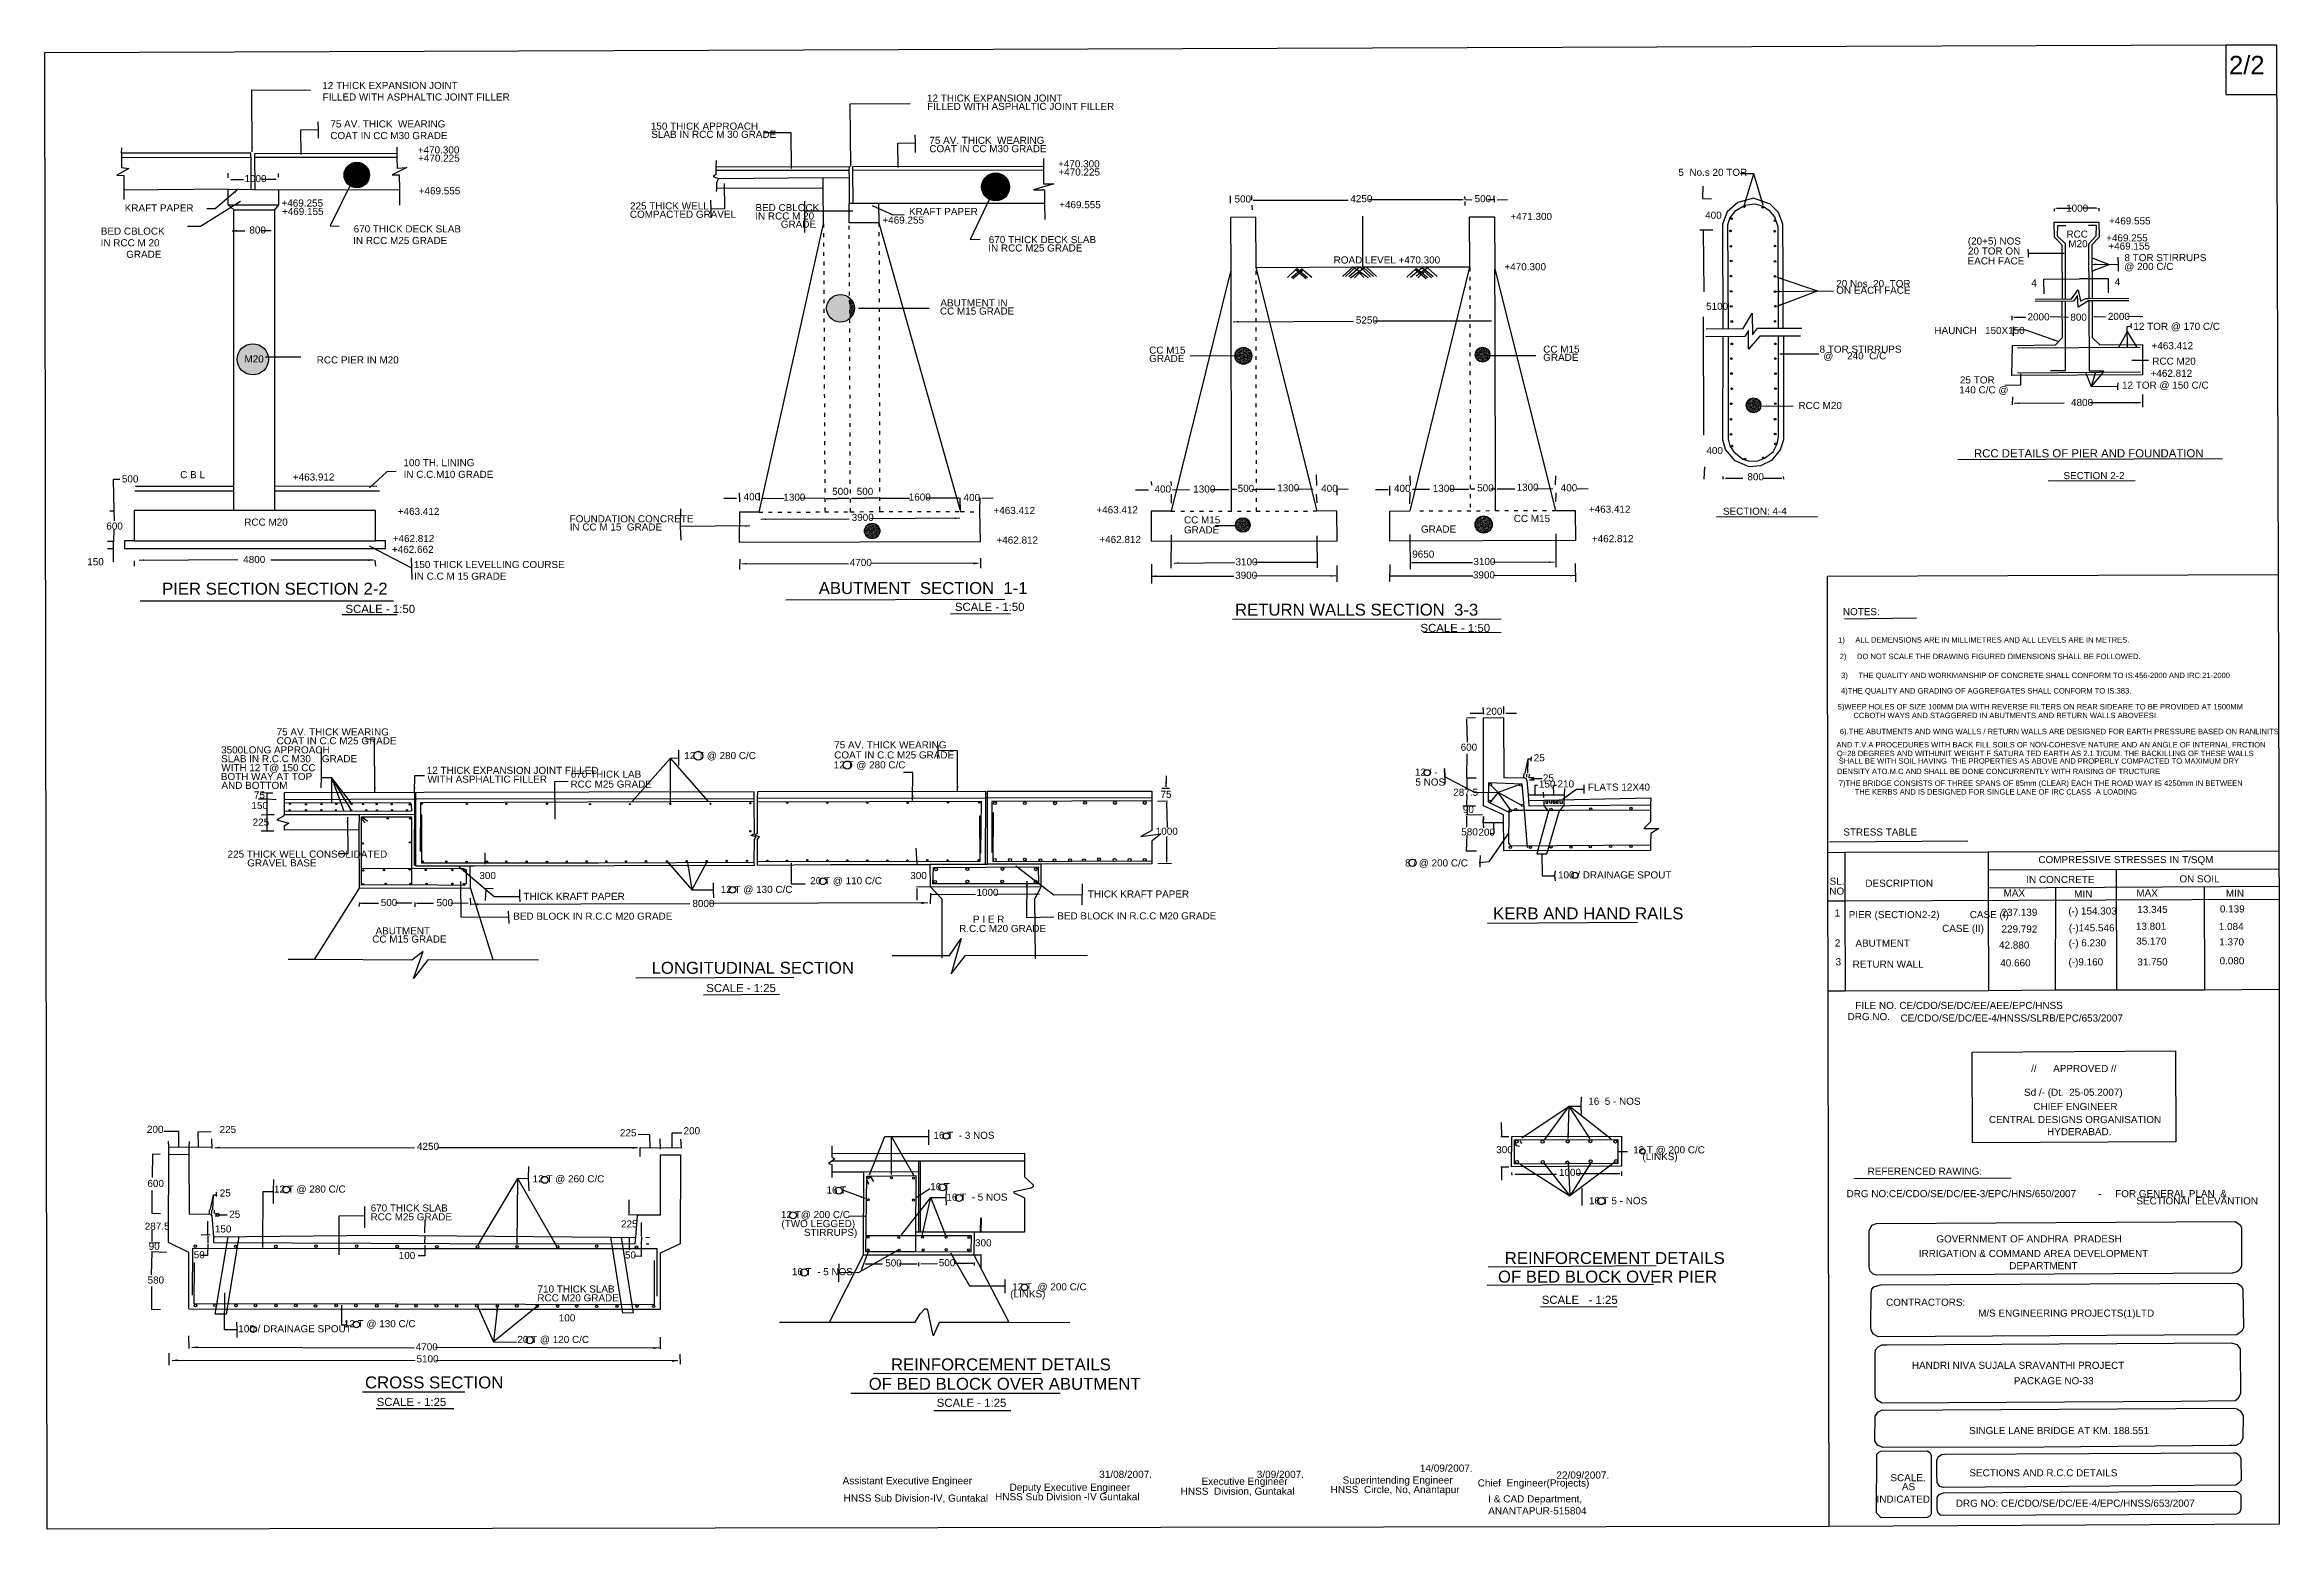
# Model space of a CAD drawing. Header units: metres. Extents: x 30625 to 31449, y 22097 to 22192.
# Drawn here: x 30625 to 30766.9, y 22097.3 to 22191.5 of the extents above; entities outside this region: 1.
import ezdxf

# ---------------------------------------------------------------- set-up
doc = ezdxf.new("R2010")
doc.units = ezdxf.units.M
doc.header["$MEASUREMENT"] = 0
doc.linetypes.add('ACAD_ISO03W100', pattern=[30, 12, -18])
doc.layers.add('DRAWING', color=2, linetype='Continuous')
doc.layers.add('TEXT', color=2, linetype='Continuous')
doc.styles.get("Standard").update_dxf_attribs({"font": 'arial.ttf'})
doc.dimstyles.get("Standard").update_dxf_attribs({"dimtxt": 0.18, "dimasz": 0.18, "dimexe": 0.18, "dimexo": 0.0625, "dimgap": 0.09, "dimtad": 0, "dimtih": 1, "dimtoh": 1, "dimdec": 4, "dimzin": 0, "dimdsep": 46, "dimtxsty": 'Standard', "dimcen": 0.09, "dimadec": 0, "dimazin": 0, "dimtfac": 1, "dimtdec": 4, "dimtofl": 0, "dimtmove": 0, "dimatfit": 3, "dimfxl": 1, "dimtolj": 1, "dimtzin": 0, "dimarcsym": 0})
pattern_1 = [(37.5, (0, 0), (-0.001259867162, 0.03853647538), [0, -0.0304, 0, -0.034, 0, -0.0325]), (7.5, (0, 0), (0.035395534105, 0.056442921305), [0, -0.0164, 0, -0.0274, 0, -0.0105]), (327.5, (-0.0246, 0), (0.062282837235, 0.00011318107), [0, -0.01, 0, -0.036, 0, -0.047]), (317.5, (-0.0246, 0), (0.06012253209, 0.0175535113), [0, -0.005, 0, -0.0236, 0, -0.027])]

msp = doc.modelspace()

# ---------------------------------------------------------------- texts
at = {"layer": 'DRAWING', "color": 2}
for s, height, p in [('Deputy Executive Engineer', 0.4542, (30686.29, 22099.77)), ('31/08/2007.', 0.4542, (30691.98, 22100.59)), ('Executive Engineer', 0.4542, (30698.47, 22100.15)), ('3/09/2007.', 0.454, (30701.98, 22100.59)), ('HNSS Sub Division -IV Guntakal', 0.4542, (30685.37, 22099.17)), ('HNSS  Division, Guntakal', 0.4542, (30697.15, 22099.52))]:
    msp.add_text(s, height=height, dxfattribs=at).set_placement(p)
at = {"layer": 'DRAWING', "insert": (31269.47, 22136.23), "char_height": 20, "attachment_point": 1}
msp.add_mtext_dynamic_manual_height_columns('{\\C0;HYDERABAD.}', width=494.2245, gutter_width=450.85, heights=[0], dxfattribs=at)
at = {"layer": 'DRAWING', "color": 2, "char_height": 0.4542, "width": 1859.3835, "attachment_point": 1}
for s, insert in [('Assistant Executive Engineer', (30675.69, 22100.64)), ('Superintending Engineer', (30707.43, 22100.68)), ('14/09/2007.', (30712.33, 22101.44)), ('Chief  Engineer(Projects)', (30716, 22100.5)), ('22/09/2007.', (30721, 22101)), ('HNSS Sub Division-IV, Guntakal', (30675.76, 22099.54)), ('HNSS  Circle, No, Anantapur', (30706.67, 22100.08)), ('I & CAD Department,\\PANANTAPUR-515804', (30716.67, 22099.49))]:
    msp.add_mtext(s, dxfattribs=dict(at, insert=insert))
at = {"layer": 'TEXT', "color": 7}
for s, height, p in [('2/2', 1.161, (30763.69, 22189.64)), ('12 THICK EXPANSION JOINT', 0.45, (30642.67, 22188.7)), ('FILLED WITH ASPHALTIC JOINT FILLER', 0.45, (30642.69, 22187.97)), ('12 THICK EXPANSION JOINT', 0.45, (30681.05, 22187.9)), ('75 AV. THICK  WEARING', 0.45, (30643.18, 22186.26)), ('FILLED WITH ASPHALTIC JOINT FILLER', 0.45, (30681.06, 22187.37)), ('COAT IN CC M30 GRADE', 0.45, (30643.18, 22185.52)), ('150 THICK APPROACH', 0.45, (30663.52, 22186.12)), ('SLAB IN RCC M 30 GRADE', 0.45, (30663.55, 22185.6)), ('75 AV. THICK  WEARING', 0.45, (30681.2, 22185.22)), ('+470.300', 0.45, (30648.73, 22184.61)), ('+470.225', 0.45, (30648.75, 22184.09)), ('COAT IN CC M30 GRADE', 0.45, (30681.2, 22184.69)), ('+470.300', 0.45, (30689.37, 22183.73)), ('1000', 0.45, (30637.73, 22182.79)), ('+469.555', 0.45, (30648.79, 22182.02)), ('+470.225', 0.45, (30689.39, 22183.21)), ('5  No.s 20 TOR', 0.45, (30728.74, 22183.19)), ('KRAFT PAPER', 0.45, (30630.13, 22180.93)), ('+469.255', 0.45, (30640.08, 22181.24)), ('+469.155', 0.45, (30640.11, 22180.71)), ('COMPACTED GRAVEL', 0.45, (30662.19, 22180.53)), ('225 THICK WELL', 0.45, (30662.2, 22181.06)), ('BED CBLOCK', 0.45, (30670.16, 22180.95)), ('KRAFT PAPER', 0.45, (30679.91, 22180.7)), ('+469.555', 0.45, (30689.44, 22181.14)), ('500', 0.45, (30700.57, 22181.5)), ('4250', 0.45, (30707.92, 22181.52)), ('500', 0.45, (30715.81, 22181.52)), ('BED CBLOCK', 0.45, (30628.61, 22179.46)), ('800', 0.45, (30638.04, 22179.53)), ('670 THICK DECK SLAB', 0.45, (30644.66, 22179.6)), ('IN RCC M 20', 0.45, (30670.15, 22180.42)), ('         GRADE', 0.45, (30670.2, 22179.9)), ('+469.255', 0.45, (30678.22, 22180.16)), ('+471.300', 0.45, (30718.08, 22180.39)), ('400', 0.45, (30730.44, 22180.47)), ('RCC', 0.45, (30753.37, 22179.27)), ('+469.555', 0.45, (30756.07, 22180.11)), ('IN RCC M 20', 0.45, (30628.6, 22178.72)), ('         GRADE', 0.45, (30628.65, 22177.99)), ('IN RCC M25 GRADE', 0.45, (30644.63, 22178.86)), ('670 THICK DECK SLAB', 0.45, (30684.97, 22178.92)), ('IN RCC M25 GRADE', 0.45, (30684.94, 22178.39)), ('(20+5) NOS', 0.45, (30747.11, 22178.83)), ('20 TOR ON', 0.45, (30747.12, 22178.2)), ('M20', 0.45, (30753.49, 22178.66)), ('+469.255', 0.45, (30755.89, 22179.03)), ('+469.155', 0.45, (30756.03, 22178.51)), ('8 TOR STIRRUPS', 0.45, (30757.05, 22177.78)), ('ROAD LEVEL +470.300', 0.45, (30706.86, 22177.63)), ('+470.300', 0.45, (30717.7, 22177.2)), ('EACH FACE', 0.45, (30747.1, 22177.57)), ('@ 200 C/C', 0.45, (30757.04, 22177.22)), ('ABUTMENT IN', 0.45, (30681.9, 22174.91)), ('20 Nos  20  TOR', 0.45, (30738.76, 22176.13)), ('ON EACH FACE', 0.45, (30738.76, 22175.71)), ('4', 0.45, (30751.14, 22176.17)), ('4', 0.45, (30756.43, 22176.24)), ('CC M15 GRADE', 0.45, (30681.87, 22174.39)), ('5250', 0.45, (30708.27, 22173.82)), ('5100', 0.45, (30730.5, 22174.69)), ('2000', 0.45, (30750.9, 22174.02)), ('800', 0.45, (30753.62, 22174)), ('2000', 0.45, (30756, 22174.05)), ('12 TOR @ 170 C/C', 0.45, (30757.62, 22173.42)), ('HAUNCH   150X150', 0.45, (30744.99, 22173.16)), ('+463.412', 0.45, (30758.77, 22172.19)), ('M20', 0.45, (30637.73, 22171.35)), (' RCC PIER IN M20', 0.45, (30642.14, 22171.29)), ('CC M15', 0.45, (30695.15, 22171.91)), ('GRADE', 0.45, (30695.15, 22171.38)), ('CC M15', 0.45, (30720.16, 22171.97)), ('GRADE', 0.45, (30720.16, 22171.45)), ('8 TOR STIRRUPS', 0.45, (30737.7, 22171.97)), ('@     240  C/C', 0.45, (30737.94, 22171.55)), ('RCC M20', 0.45, (30758.82, 22171.21)), ('140 C/C @', 0.45, (30746.57, 22169.39)), ('25 TOR', 0.45, (30746.61, 22170.02)), ('12 TOR @ 150 C/C', 0.45, (30756.9, 22169.69)), ('+462.812', 0.45, (30758.71, 22170.44)), ('RCC M20', 0.45, (30736.36, 22168.4)), ('4800', 0.45, (30753.66, 22168.59)), ('400', 0.45, (30730.52, 22165.54)), ('RCC DETAILS OF PIER AND FOUNDATION', 0.5172, (30747.5, 22165.33)), ('500', 0.45, (30629.95, 22163.74)), ('C B L', 0.45, (30633.65, 22164.01)), ('+463.912', 0.45, (30640.8, 22163.86)), ('100 TH. LINING', 0.45, (30647.82, 22164.77)), ('IN C.C.M10 GRADE', 0.45, (30647.83, 22164.03)), ('800', 0.45, (30733.12, 22163.88)), ('SECTION 2-2', 0.45, (30753.18, 22163.95)), ('400', 0.45, (30669.41, 22162.61)), ('1300', 0.45, (30671.93, 22162.58)), ('500', 0.45, (30675.03, 22162.95)), ('500', 0.45, (30676.59, 22162.95)), ('1600', 0.45, (30679.89, 22162.59)), ('400', 0.45, (30683.37, 22162.56)), ('400', 0.45, (30695.49, 22163.1)), ('1300', 0.45, (30697.95, 22163.1)), ('500', 0.45, (30700.77, 22163.14)), ('1300', 0.45, (30703.28, 22163.17)), ('400', 0.45, (30706.07, 22163.14)), ('400', 0.45, (30710.69, 22163.14)), ('1300', 0.45, (30713.15, 22163.14)), ('500', 0.45, (30715.97, 22163.17)), ('1300', 0.45, (30718.47, 22163.21)), ('400', 0.45, (30721.27, 22163.18)), ('600', 0.45, (30628.96, 22160.75)), (' RCC M20', 0.45, (30637.54, 22161)), ('+463.412', 0.45, (30647.46, 22161.68)), ('FOUNDATION CONCRETE', 0.45, (30658.37, 22161.21)), ('IN CC M 15  GRADE', 0.45, (30658.37, 22160.69)), ('3900', 0.45, (30676.27, 22161.3)), ('+463.412', 0.45, (30685.27, 22161.74)), ('+463.412', 0.45, (30691.8, 22161.78)), ('CC M15', 0.45, (30697.36, 22161.14)), ('CC M15', 0.45, (30718.29, 22161.23)), ('+463.412', 0.45, (30723.06, 22161.82)), ('SECTION: 4-4', 0.45, (30731.57, 22161.69)), ('+462.662', 0.45, (30647.09, 22159.27)), ('+462.812', 0.45, (30647.14, 22159.96)), ('+462.812', 0.45, (30685.46, 22159.86)), ('+462.812', 0.45, (30691.99, 22159.9)), ('GRADE', 0.45, (30697.36, 22160.51)), ('GRADE', 0.45, (30712.4, 22160.56)), ('+462.812', 0.45, (30723.25, 22159.95)), ('150', 0.45, (30627.75, 22158.49)), ('4800', 0.45, (30637.65, 22158.63)), ('150 THICK LEVELLING COURSE', 0.45, (30648.48, 22158.31)), ('4700', 0.45, (30676.15, 22158.44)), ('3100', 0.45, (30700.63, 22158.48)), ('9650', 0.45, (30711.85, 22158.97)), ('3100', 0.45, (30715.73, 22158.5)), ('PIER SECTION SECTION 2-2', 0.759, (30632.5, 22156.62)), ('IN C.C M 15 GRADE', 0.45, (30648.49, 22157.57)), ('ABUTMENT  SECTION  1-1', 0.759, (30674.18, 22156.66)), ('3900', 0.45, (30700.61, 22157.63)), ('3900', 0.45, (30715.7, 22157.65)), ('SCALE - 1:50', 0.5172, (30644.14, 22155.46)), ('SCALE - 1:50', 0.5172, (30682.82, 22155.59)), ('RETURN WALLS SECTION  3-3', 0.759, (30700.6, 22155.29)), ('NOTES:', 0.45, (30739.18, 22155.32)), ('SCALE - 1:50', 0.5172, (30712.37, 22154.25)), ('1)     ALL DEMENSIONS ARE IN MILLIMETRES AND ALL LEVELS ARE IN METRES.', 0.3441, (30738.88, 22153.58)), ('2)     DO NOT SCALE THE DRAWING FIGURED DIMENSIONS SHALL BE FOLLOWED.', 0.3441, (30738.98, 22152.53)), ('3)     THE QUALITY AND WORKMANSHIP OF CONCRETE SHALL CONFORM TO IS:456-2000 AND IRC:21-2000', 0.3441, (30739.07, 22151.33)), ('4)THE QUALITY AND GRADING OF AGGREFGATES SHALL CONFORM TO IS:383.', 0.3441, (30739.06, 22150.35)), ('200', 0.45, (30716.52, 22149)), ('5)WEEP HOLES OF SIZE 100MM DIA WITH REVERSE FILTERS ON REAR SIDEARE TO BE PROVIDED AT 1500MM', 0.3441, (30738.85, 22149.34)), ('CCBOTH WAYS AND STAGGERED IN ABUTMENTS AND RETURN WALLS ABOVEESI.', 0.3441, (30739.85, 22148.79)), ('3500LONG APPROACH', 0.45, (30636.25, 22146.55)), ('75 AV. THICK WEARING', 0.45, (30639.77, 22147.69)), ('COAT IN C.C M25 GRADE', 0.45, (30639.77, 22147.13)), ('75 AV. THICK WEARING', 0.45, (30675.16, 22146.87)), ('600', 0.45, (30714.92, 22146.72)), ('AND T.V.A PROCEDURES WITH BACK FILL SOILS OF NON-COHESVE NATURE AND AN ANGLE OF INTERNAL FRCTION', 0.3441, (30738.77, 22146.93)), ('6).THE ABUTMENTS AND WING WALLS / RETURN WALLS ARE DESIGNED FOR EARTH PRESSURE BASED ON RANLINITS', 0.3441, (30738.99, 22147.77)), ('WITH 12 T@ 150 CC', 0.45, (30636.26, 22145.42)), ('SLAB IN R.C.C M30    GRADE', 0.45, (30636.25, 22145.99)), ('12 THICK EXPANSION JOINT FILLED', 0.45, (30649.3, 22145.25)), ('12 T @ 280 C/C', 0.45, (30665.64, 22146.19)), ('12 T @ 280 C/C', 0.45, (30675.13, 22145.6)), ('COAT IN C.C M25 GRADE', 0.45, (30675.16, 22146.23)), ('12 / -', 0.45, (30712.02, 22145.14)), ('25', 0.45, (30719.56, 22146.05)), ('Q=28 DEGREES AND WITHUNIT WEIGHT F SATURA TED EARTH AS 2.1 T/CUM. THE BACKILLING OF THESE WALLS', 0.3441, (30738.8, 22146.38)), ('DENSITY ATO.M.C AND SHALL BE DONE CONCURRENTLY WITH RAISING OF TRUCTURE', 0.3441, (30738.81, 22145.24)), ('SHALL BE WITH SOIL HAVING  THE PROPERTIES AS ABOVE AND PROPERLY COMPACTED TO MAXIMUM DRY', 0.3441, (30738.92, 22145.9)), ('AND BOTTOM', 0.45, (30636.27, 22144.3)), ('BOTH WAY AT TOP', 0.45, (30636.23, 22144.86)), ('75', 0.45, (30638.33, 22143.69)), ('WITH ASPHALTIC FILLER', 0.45, (30649.35, 22144.69)), ('670 THICK LAB', 0.45, (30658.44, 22145.01)), ('RCC M25 GRADE', 0.45, (30658.42, 22144.38)), ('75', 0.45, (30695.87, 22143.73)), ('5 NOS', 0.45, (30712.05, 22144.51)), ('287.5', 0.45, (30714.45, 22143.86)), ('150', 0.45, (30719.89, 22144.38)), ('25', 0.45, (30720.14, 22144.77)), ('210', 0.45, (30721.07, 22144.39)), ('FLATS 12X40', 0.45, (30722.99, 22144.19)), ('7)THE BRIDGE CONSISTS OF THREE SPANS OF 85mm (CLEAR) EACH THE ROAD WAY IS 4250mm IN BETWEEN', 0.3441, (30738.92, 22144.49)), ('THE KERBS AND IS DESIGNED FOR SINGLE LANE OF IRC CLASS -A LOADING', 0.3441, (30739.93, 22143.94)), ('150', 0.45, (30638.17, 22143.02)), ('90', 0.45, (30715.06, 22142.77)), ('225', 0.45, (30638.25, 22141.97)), ('1000', 0.45, (30695.57, 22141.39)), ('580', 0.45, (30714.96, 22141.35)), ('200', 0.45, (30716.05, 22141.33)), ('STRESS TABLE', 0.45, (30739.21, 22141.34)), ('225 THICK WELL CONSOLIDATED', 0.45, (30636.66, 22139.94)), ('       GRAVEL BASE', 0.45, (30636.68, 22139.38)), ('8 / @ 200 C/C', 0.45, (30711.39, 22139.38)), ('COMPRESSIVE STRESSES IN T/SQM', 0.45, (30751.59, 22139.59)), ('300', 0.45, (30652.64, 22138.58)), ('20 T @ 110 C/C', 0.45, (30673.64, 22138.25)), ('300', 0.45, (30679.99, 22138.58)), ('100 / DRAINAGE SPOUT', 0.45, (30721.1, 22138.62)), ('SL.', 0.45, (30738.34, 22138.22)), ('DESCRIPTION', 0.45, (30740.61, 22138.09)), ('IN CONCRETE', 0.45, (30750.82, 22138.33)), ('ON SOIL', 0.45, (30760.54, 22138.37)), ('500', 0.45, (30646.38, 22136.87)), ('500', 0.45, (30649.92, 22136.86)), ('THICK KRAFT PAPER', 0.45, (30655.44, 22137.26)), ('8000', 0.45, (30666.16, 22136.81)), ('12 T @ 130 C/C', 0.45, (30667.96, 22137.7)), ('1000', 0.45, (30684.19, 22137.51)), ('THICK KRAFT PAPER', 0.45, (30691.26, 22137.41)), ('NO', 0.45, (30738.32, 22137.59)), ('MAX', 0.45, (30749.38, 22137.47)), ('MIN', 0.45, (30753.86, 22137.42)), ('MAX', 0.45, (30757.81, 22137.47)), ('MIN', 0.45, (30763.49, 22137.46)), ('BED BLOCK IN R.C.C M20 GRADE', 0.45, (30654.79, 22136)), ('R.C.C M20 GRADE', 0.45, (30683.09, 22135.22)), ('P I E R', 0.45, (30683.97, 22135.81)), ('BED BLOCK IN R.C.C M20 GRADE', 0.45, (30689.32, 22136.02)), ('KERB AND HAND RAILS', 0.759, (30716.98, 22136.02)), ('1', 0.45, (30738.66, 22136.2)), ('PIER (SECTION2-2)           CASE (I)', 0.45, (30739.55, 22136.1)), ('CASE (II)', 0.45, (30745.48, 22135.23)), ('237.139', 0.45, (30749.25, 22136.25)), ('229.792', 0.45, (30749.25, 22135.19)), ('(-) 154.303', 0.45, (30753.49, 22136.33)), ('(-)145.546', 0.45, (30753.52, 22135.26)), ('13.801', 0.45, (30757.78, 22135.36)), ('13.345', 0.45, (30757.87, 22136.43)), ('1.084', 0.45, (30763.04, 22135.35)), ('0.139', 0.45, (30763.11, 22136.46)), ('CC M15 GRADE', 0.45, (30645.84, 22134.55)), ('ABUTMENT', 0.45, (30646.05, 22135.07)), ('2', 0.45, (30738.67, 22134.3)), ('ABUTMENT', 0.45, (30739.98, 22134.29)), ('42.880', 0.45, (30749.09, 22134.17)), ('(-) 6.230', 0.45, (30753.51, 22134.31)), ('35.170', 0.45, (30757.8, 22134.42)), ('1.370', 0.45, (30763.07, 22134.37)), ('LONGITUDINAL SECTION', 0.759, (30663.57, 22132.57)), ('3', 0.45, (30738.72, 22133.11)), ('RETURN WALL', 0.45, (30739.8, 22132.96)), ('40.660', 0.45, (30749.17, 22133.04)), ('(-)9.160', 0.45, (30753.5, 22133.1)), ('31.750', 0.45, (30757.87, 22133.1)), ('0.080', 0.45, (30763.09, 22133.17)), ('SCALE - 1:25', 0.5172, (30667.04, 22131.41)), ('DRG.NO.', 0.45, (30739.48, 22129.63)), ('FILE NO. CE/CDO/SE/DC/EE/AEE/EPC/HNSS', 0.45, (30739.97, 22130.34)), ('CE/CDO/SE/DC/EE-4/HNSS/SLRB/EPC/653/2007', 0.45, (30742.84, 22129.54)), ('//      APPROVED //', 0.45, (30751.13, 22126.34)), ('16  5 - NOS', 0.45, (30723.02, 22124.26)), ('Sd /- (Dt.  25-05.2007)', 0.45, (30750.68, 22124.83)), ('CHIEF ENGINEER', 0.45, (30751.27, 22123.93)), ('200', 0.45, (30631.54, 22122.48)), ('225', 0.45, (30636.15, 22122.47)), ('200', 0.45, (30665.6, 22122.39)), ('CENTRAL DESIGNS ORGANISATION', 0.45, (30748.45, 22123.1)), ('4250', 0.45, (30648.68, 22121.4)), ('225', 0.45, (30661.56, 22122.26)), ('16 T  - 3 NOS', 0.45, (30681.46, 22122.1)), ('300', 0.45, (30717.18, 22121.19)), ('12 T @ 200 C/C', 0.45, (30725.87, 22121.18)), ('HYDERABAD.', 0.45, (30752.14, 22122.33)), ('1000', 0.45, (30721.16, 22119.75)), ('(LINKS)', 0.45, (30726.46, 22120.75)), ('REFERENCED RAWING:', 0.45, (30740.75, 22119.82)), ('600', 0.45, (30631.57, 22119.05)), ('25', 0.45, (30636.16, 22118.44)), ('12 T @ 280 C/C', 0.45, (30639.6, 22118.69)), ('12 T @ 260 C/C', 0.45, (30656.02, 22119.34)), ('16 T', 0.45, (30674.67, 22118.63)), ('16 T', 0.45, (30681.25, 22118.84)), ('16 T  - 5 NOS', 0.45, (30682.28, 22118.18)), (' DRG NO:CE/CDO/SE/DC/EE-3/EPC/HNS/650/2007        -     FOR GENERAL PLAN  &', 0.45, (30739.24, 22118.4)), ('25', 0.45, (30636.76, 22117.09)), ('670 THICK SLAB', 0.45, (30645.74, 22117.49)), ('RCC M25 GRADE', 0.45, (30645.73, 22116.93)), ('12 T@ 200 C/C', 0.45, (30671.78, 22117.07)), ('16 T 5 - NOS', 0.45, (30723.06, 22117.95)), ('SECTIONAI  ELEVANTION', 0.45, (30757.81, 22117.94)), ('287.5', 0.45, (30631.4, 22116.33)), ('150', 0.45, (30635.85, 22116.16)), ('225', 0.45, (30661.63, 22116.48)), ('(TWO LEGGED)', 0.45, (30671.81, 22116.5)), ('        STIRRUPS)', 0.45, (30671.84, 22115.94)), ('300', 0.45, (30684.1, 22115.28)), ('GOVERNMENT OF ANDHRA  PRADESH', 0.45, (30745.11, 22115.53)), ('90', 0.45, (30631.65, 22115.06)), ('50', 0.45, (30634.51, 22114.52)), ('100', 0.45, (30647.52, 22114.48)), ('50', 0.45, (30661.88, 22114.51)), ('500', 0.45, (30678.4, 22114)), ('500', 0.45, (30681.8, 22114.02)), ('REINFORCEMENT DETAILS', 0.759, (30717.72, 22114.16)), ('IRRIGATION & COMMAND AREA DEVELOPMENT', 0.45, (30744, 22114.6)), ('580', 0.45, (30631.58, 22112.92)), ('16 T  - 5 NOS', 0.45, (30672.47, 22113.45)), ('12 T  @ 200 C/C', 0.45, (30686.46, 22112.49)), ('OF BED BLOCK OVER PIER', 0.759, (30717.29, 22112.98)), ('DEPARTMENT', 0.45, (30749.74, 22113.83)), ('710 THICK SLAB', 0.45, (30656.33, 22112.35)), ('RCC M20 GRADE', 0.45, (30656.32, 22111.79)), ('(LINKS)', 0.45, (30686.33, 22112.04)), ('SCALE   - 1:25', 0.5172, (30720.07, 22111.63)), ('CONTRACTORS:', 0.45, (30741.92, 22111.51)), ('100 / DRAINAGE SPOUT', 0.45, (30637.34, 22109.83)), ('12 T @ 130 C/C', 0.45, (30644.04, 22110.15)), ('100', 0.45, (30657.68, 22110.52)), ('4700', 0.45, (30648.6, 22108.68)), ('20 T @ 120 C/C', 0.45, (30655.05, 22109.15)), ('5100', 0.45, (30648.65, 22107.92)), ('REINFORCEMENT DETAILS', 0.759, (30678.76, 22107.41)), ('HANDRI NIVA SUJALA SRAVANTHI PROJECT', 0.45, (30743.56, 22107.51)), ('CROSS SECTION', 0.759, (30645.38, 22106.27)), ('OF BED BLOCK OVER ABUTMENT', 0.759, (30677.35, 22106.18)), ('PACKAGE NO-33', 0.45, (30750.03, 22106.53)), ('SCALE - 1:25', 0.5172, (30646.12, 22105.15)), ('SCALE - 1:25', 0.5172, (30681.67, 22105.1)), ('SINGLE LANE BRIDGE AT KM. 188.551', 0.45, (30747.19, 22103.37)), ('SCALE.', 0.45, (30742.2, 22100.38)), ('    AS', 0.45, (30742.23, 22099.81)), ('SECTIONS AND R.C.C DETAILS', 0.45, (30747.21, 22100.69)), ('INDICATED', 0.45, (30741.32, 22099.02)), ('DRG NO: CE/CDO/SE/DC/EE-4/EPC/HNSS/653/2007', 0.45, (30746.35, 22098.76))]:
    msp.add_text(s, height=height, dxfattribs=at).set_placement(p)
at = {"layer": 'TEXT', "color": 7, "insert": (30754.05, 22181.14), "char_height": 0.45, "attachment_point": 5}
msp.add_mtext('\\A1;1000', dxfattribs=at)
at = {"layer": 'TEXT', "color": 7, "insert": (30746.89, 22111.27), "char_height": 0.45, "attachment_point": 1}
msp.add_mtext_dynamic_manual_height_columns('{\\C0;     M/S ENGINEERING PROJECTS(1)LTD  }', width=869.8862, gutter_width=450.85, heights=[0], dxfattribs=at)

# ---------------------------------------------------------------- hatches: boundary and pattern name
at = {"layer": 'DRAWING'}
h = msp.add_hatch(dxfattribs=at)
h.set_pattern_fill('AR-SAND', scale=0.02)
h.set_pattern_definition(pattern_1)
h.paths.add_polyline_path([(30644.05, 22183.24, 1), (30645.66, 22183.24, 1)])
h = msp.add_hatch(dxfattribs=at)
h.set_pattern_fill('AR-SAND', scale=0.02)
h.set_pattern_definition(pattern_1)
h.paths.add_polyline_path([(30684.51, 22182.49, 1), (30686.28, 22182.49, 1)])
h = msp.add_hatch(dxfattribs=at)
h.set_pattern_fill('AR-SAND', scale=0.02)
h.set_pattern_definition(pattern_1)
h.paths.add_polyline_path([(30676.14, 22175.46, 0.643158), (30674.68, 22174.79, 0.646019), (30676.14, 22174.13)])
h = msp.add_hatch(dxfattribs=at)
h.set_pattern_fill('AR-SAND', scale=0.02)
h.set_pattern_definition(pattern_1)
h.paths.add_polyline_path([(30676.14, 22175.46), (30676.14, 22174.13, 0.215053), (30676.44, 22174.79, 0.217168)])
h = msp.add_hatch(dxfattribs=at)
h.set_pattern_fill('AR-SAND', scale=0.02)
h.set_pattern_definition(pattern_1)
h.paths.add_polyline_path([(30639.25, 22171.55, 1), (30637.27, 22171.55, 1)])
h.paths.add_polyline_path([(30637.62, 22171.23), (30639.07, 22171.23), (30639.07, 22171.92), (30637.62, 22171.92)], flags=24)
h = msp.add_hatch(dxfattribs=at)
h.set_pattern_fill('AR-SAND', scale=0.02)
h.set_pattern_definition(pattern_1)
h.paths.add_polyline_path([(30701.67, 22171.77, 1), (30700.6, 22171.77, 1)])
h = msp.add_hatch(dxfattribs=at)
h.set_pattern_fill('AR-SAND', scale=0.02)
h.set_pattern_definition(pattern_1)
h.paths.add_polyline_path([(30716.78, 22171.85, 1), (30715.84, 22171.85, 1)])
h = msp.add_hatch(dxfattribs=at)
h.set_pattern_fill('AR-SAND', scale=0.02)
h.set_pattern_definition([(37.5, (17.198718, -3.220528), (-0.001259867162, 0.03853647538), [0, -0.0304, 0, -0.034, 0, -0.0325]), (7.5, (17.19872, -3.22053), (0.035395534105, 0.056442921305), [0, -0.0164, 0, -0.0274, 0, -0.0105]), (327.5, (17.174118, -3.22053), (0.062282837235, 0.00011318107), [0, -0.01, 0, -0.036, 0, -0.047]), (317.5, (17.17412, -3.22053), (0.06012253209, 0.0175535113), [0, -0.005, 0, -0.0236, 0, -0.027])])
h.paths.add_polyline_path([(30733.98, 22168.63, 1), (30733.04, 22168.63, 1)])
h = msp.add_hatch(dxfattribs=at)
h.set_pattern_fill('AR-SAND', scale=0.02)
h.set_pattern_definition(pattern_1)
h.paths.add_polyline_path([(30678.06, 22160.66, 1), (30677.09, 22160.66, 1)])
h = msp.add_hatch(dxfattribs=at)
h.set_pattern_fill('AR-SAND', scale=0.02)
h.set_pattern_definition(pattern_1)
h.paths.add_polyline_path([(30701.56, 22161.04, 1), (30700.63, 22161.04, 1)])
h = msp.add_hatch(dxfattribs=at)
h.set_pattern_fill('AR-SAND', scale=0.02)
h.set_pattern_definition(pattern_1)
h.paths.add_polyline_path([(30716.92, 22161.07, 1), (30715.84, 22161.07, 1)])

# ---------------------------------------------------------------- linework, layer by layer
for points in [[(30763.48, 22191.51), (30766.7, 22191.51), (30766.81, 22157.91), (30766.85, 22143.23), (30766.86, 22140.37), (30766.85, 22139.2), (30766.87, 22138.12), (30766.87, 22137.31), (30766.88, 22131.58), (30766.87, 22097.66), (30738.28, 22097.51), (30625.2, 22097.33), (30625.05, 22191.02), (30763.48, 22191.51)], [(30763.48, 22191.51), (30763.48, 22188.35), (30766.71, 22188.36)], [(30642.39, 22186.62), (30642.4, 22186.13), (30642.4, 22185.59)], [(30680.28, 22185.8), (30680.29, 22185.29), (30680.29, 22184.67)], [(30629.93, 22184.36), (30629.93, 22183.73), (30630.4, 22183.65), (30629.63, 22183.23), (30630.07, 22183.22), (30630.07, 22181.68)], [(30629.93, 22184.63), (30629.94, 22184.96)], [(30638.14, 22184.38), (30638.14, 22184.63), (30629.93, 22184.63), (30629.93, 22184.36)], [(30629.93, 22184.36), (30638.14, 22184.38), (30638.14, 22182.33)], [(30638.4, 22182.33), (30638.39, 22184.61), (30647.4, 22184.63)], [(30647.4, 22184.35), (30638.39, 22184.36)], [(30647.41, 22185.02), (30647.4, 22184.63), (30647.4, 22184.35), (30647.42, 22183.68), (30648.03, 22183.71), (30647.11, 22183.25), (30647.55, 22183.25), (30647.56, 22182.32), (30647.57, 22181.32)], [(30667.66, 22184.17), (30667.65, 22183.76), (30667.65, 22183.52), (30667.64, 22183.27), (30667.47, 22183.15), (30667.81, 22183.03), (30667.68, 22182.75), (30667.68, 22182.38), (30667.67, 22182.19)], [(30688.51, 22181.44), (30676.36, 22181.44), (30676.34, 22183.54), (30676.34, 22183.78), (30688.45, 22183.8)], [(30688.45, 22184.3), (30688.45, 22183.8), (30688.45, 22183.56), (30688.45, 22182.69), (30689.1, 22182.69), (30687.81, 22182.31), (30688.51, 22182.31), (30688.51, 22181.44), (30688.53, 22180.42)], [(30636.7, 22183.07), (30636.69, 22183.36)], [(30639.86, 22183.33), (30639.87, 22183.1)], [(30667.65, 22183.76), (30676.11, 22183.78), (30676.09, 22183.54), (30676.1, 22183.07)], [(30676.09, 22183.54), (30667.65, 22183.52)], [(30674.47, 22182.4), (30667.68, 22182.38)], [(30667.81, 22183.03), (30674.46, 22183.08)], [(30670.39, 22161.85), (30671.99, 22168.94), (30674.48, 22180.15), (30674.47, 22182.4), (30674.46, 22183.08)], [(30674.46, 22183.08), (30676.1, 22183.07), (30676.1, 22181.44)], [(30688.45, 22183.56), (30676.34, 22183.54)], [(30636.69, 22182.35), (30630.07, 22182.29)], [(30637.05, 22181.03), (30636.69, 22181.36), (30636.69, 22182.35), (30639.9, 22182.31), (30639.88, 22181.35), (30639.64, 22181.03)], [(30636.69, 22181.36), (30639.88, 22181.35)], [(30639.9, 22182.31), (30647.56, 22182.32)], [(30667.31, 22181.65), (30667.32, 22181.09), (30667.32, 22180.52)], [(30673.28, 22181.59), (30673.28, 22180.95), (30673.28, 22179.6)], [(30676.34, 22181.44), (30676.1, 22181.44)], [(30677.98, 22181.44), (30678, 22180.21), (30676.11, 22180.22), (30676.1, 22181.44)], [(30700.31, 22181.46), (30700.31, 22181.92)], [(30701.67, 22181.65), (30701.67, 22181.95)], [(30701.67, 22181.33), (30701.69, 22181.04)], [(30715.2, 22181.69), (30715.19, 22181.88)], [(30715.2, 22181.3), (30715.2, 22181.57)], [(30715.25, 22181.68), (30715.64, 22181.67)], [(30716.65, 22181.68), (30717.01, 22181.68)], [(30717.06, 22181.53), (30717.04, 22181.93)], [(30730.28, 22181.75), (30730.84, 22181.73)], [(30735.4, 22173.53), (30735.4, 22177.28), (30735.37, 22180.13), (30735.09, 22180.86), (30734.56, 22181.4), (30733.51, 22181.78), (30732.52, 22181.5), (30731.83, 22180.9), (30731.53, 22180.12), (30731.56, 22173.5)], [(30731.92, 22173.5), (30731.88, 22180.08), (30732.01, 22180.51), (30732.38, 22181), (30732.95, 22181.33), (30733.6, 22181.42), (30734.12, 22181.27), (30734.49, 22181.01), (30734.84, 22180.58), (30735.05, 22179.98), (30735.08, 22173.53)], [(30678, 22180.21), (30683.18, 22161.89), (30683.15, 22162.77)], [(30701.94, 22177.38), (30701.92, 22180.56), (30700.32, 22180.54), (30700.33, 22177.2), (30696.55, 22161.91), (30695.28, 22161.92), (30695.28, 22160.02), (30707.09, 22160.03), (30707.06, 22161.92), (30705.82, 22161.93), (30701.94, 22177.38)], [(30708.71, 22177.41), (30708.71, 22180.64)], [(30715.5, 22177.39), (30715.49, 22180.58), (30717.07, 22180.6), (30717.1, 22177.27), (30720.94, 22161.96), (30722.19, 22161.97), (30722.22, 22160.05), (30710.42, 22160.02), (30710.43, 22161.92), (30711.71, 22161.94), (30715.5, 22177.39)], [(30730.1, 22179.77), (30730.93, 22179.76)], [(30753.11, 22175.39), (30753.1, 22178.8), (30752.61, 22179.29), (30752.59, 22180.25), (30755.43, 22180.25)], [(30753.31, 22175.39), (30753.3, 22178.88), (30752.81, 22179.37), (30752.82, 22180.05), (30753.34, 22180.04)], [(30754.77, 22180.06), (30755.22, 22180.07), (30755.26, 22180.07), (30755.24, 22179.36), (30754.77, 22178.85), (30754.8, 22175.41)], [(30755.43, 22180.25), (30755.45, 22179.31), (30754.99, 22178.81), (30755.01, 22175.41)], [(30750.93, 22178.53), (30750.94, 22178.26), (30750.94, 22178.03)], [(30700.33, 22177.2), (30700.35, 22161.93)], [(30701.94, 22177.38), (30708.71, 22177.41), (30715.5, 22177.42)], [(30703.93, 22176.75), (30704.52, 22177.31), (30705.21, 22176.75)], [(30704.18, 22176.75), (30704.85, 22177.3), (30705.48, 22176.77)], [(30704.26, 22176.67), (30704.93, 22177.23)], [(30704.44, 22177.24), (30705.12, 22176.67)], [(30707.43, 22176.81), (30708.1, 22177.41), (30709.06, 22176.74)], [(30707.61, 22176.81), (30708.26, 22177.41), (30708.52, 22177.41), (30709.2, 22176.78)], [(30707.83, 22176.81), (30708.52, 22177.41)], [(30707.93, 22176.73), (30708.77, 22177.36), (30709.39, 22176.81)], [(30708.19, 22176.73), (30708.5, 22177.03), (30708.77, 22176.74)], [(30708.93, 22177.41), (30709.57, 22176.8)], [(30711.5, 22176.77), (30712.1, 22177.32), (30712.84, 22176.74)], [(30713.18, 22176.78), (30712.47, 22177.36), (30711.74, 22176.74)], [(30712.73, 22176.66), (30712.01, 22177.24)], [(30713.42, 22176.8), (30712.82, 22177.35), (30712.1, 22176.83)], [(30712.21, 22176.72), (30712.63, 22177.13), (30713.07, 22176.72)], [(30717.13, 22161.95), (30717.11, 22173.99), (30717.1, 22177.27)], [(30756.64, 22178.03), (30756.65, 22177.58), (30756.65, 22177.15)], [(30757.33, 22175.27), (30754.76, 22175.27), (30754.11, 22174.86), (30754.08, 22175.6), (30753.82, 22175.24), (30751.39, 22175.22)], [(30751.41, 22175.37), (30753.69, 22175.39), (30754.12, 22175.95), (30754.26, 22175.25), (30754.42, 22175.32), (30754.6, 22175.41), (30754.77, 22175.41), (30757.33, 22175.43)], [(30730.5, 22173.49), (30732.86, 22173.51), (30733.43, 22174.48), (30733.44, 22173.11), (30733.76, 22173.53), (30736.57, 22173.53)], [(30755.01, 22175.27), (30755.01, 22172.94), (30755.48, 22172.46), (30758.19, 22172.49), (30758.2, 22170.57), (30749.91, 22170.53), (30749.94, 22172.43), (30752.67, 22172.46), (30753.13, 22172.93), (30753.1, 22175.23)], [(30749.92, 22174.03), (30749.92, 22174.31)], [(30752.36, 22170.85), (30753.32, 22170.84), (30753.32, 22175.23)], [(30753.19, 22174.23), (30753.5, 22174.24)], [(30754.8, 22175.27), (30754.82, 22170.82), (30755.7, 22170.83), (30755.74, 22170.78)], [(30736.5, 22173.03), (30733.91, 22173.03), (30733.2, 22172.2), (30733.2, 22173.38), (30732.95, 22173), (30730.47, 22172.98)], [(30735.42, 22173.03), (30735.41, 22166.45), (30735.2, 22165.8), (30734.66, 22165.14), (30733.96, 22164.8), (30733.23, 22164.74), (30732.35, 22165.12), (30731.73, 22165.83), (30731.56, 22166.45), (30731.58, 22172.99)], [(30731.91, 22172.99), (30731.91, 22166.49), (30732.01, 22166.06), (30732.25, 22165.68), (30732.84, 22165.21), (30733.25, 22165.08), (30733.79, 22165.11), (30734.21, 22165.28), (30734.75, 22165.69), (30735, 22166.2), (30735.09, 22166.62), (30735.09, 22173.03)], [(30749.99, 22173.63), (30749.99, 22173.43), (30749.99, 22173.05)], [(30757.47, 22173.82), (30757.46, 22173.65), (30757.47, 22173.53)], [(30750.27, 22172.28), (30758.06, 22172.32)], [(30750.27, 22170.7), (30758.07, 22170.75)], [(30756.63, 22170.06), (30756.61, 22169.84), (30756.62, 22169.61)], [(30749.95, 22169.17), (30749.93, 22168.66)], [(30758.19, 22169.33), (30758.2, 22168.51)], [(30705.79, 22163.54), (30705.78, 22164.23)], [(30711.7, 22164.16), (30711.71, 22163.54)], [(30720.95, 22163.58), (30720.96, 22164.16)], [(30731.56, 22164.11), (30731.57, 22163.95)], [(30735.4, 22164.12), (30735.41, 22163.94)], [(30629.81, 22163.93), (30629.39, 22163.92), (30629.44, 22161.94)], [(30637.05, 22163.18), (30630.77, 22163.18)], [(30630.81, 22163.5), (30637.05, 22163.5)], [(30639.64, 22163.51), (30646.14, 22163.53)], [(30646.3, 22163.18), (30639.64, 22163.18)], [(30669.13, 22163.08), (30669.15, 22162.52)], [(30670.39, 22161.85), (30669.14, 22161.85), (30669.13, 22159.96), (30684.45, 22159.99), (30684.41, 22161.91), (30684.42, 22162.77)], [(30670.4, 22163.09), (30670.4, 22162.59)], [(30695.31, 22163.57), (30695.3, 22163.79)], [(30696.56, 22163.54), (30696.54, 22163.81)], [(30696.54, 22163), (30696.54, 22162.42)], [(30700.35, 22163.29), (30700.35, 22163.29)], [(30700.74, 22163.29), (30700.38, 22163.3)], [(30701.67, 22163.3), (30701.96, 22163.3)], [(30705.81, 22162.44), (30705.78, 22162.99)], [(30707.07, 22163.53), (30707.07, 22162.94)], [(30710.43, 22162.92), (30710.42, 22163.53)], [(30711.7, 22162.39), (30711.71, 22163.13)], [(30715.83, 22163.32), (30715.56, 22163.31)], [(30716.83, 22163.33), (30717.12, 22163.33)], [(30720.96, 22162.52), (30720.99, 22163.09)], [(30629.18, 22161.95), (30629.44, 22161.95)], [(30629.44, 22161.94), (30629.45, 22161.3)], [(30637.05, 22161.96), (30630.72, 22161.96), (30630.72, 22160.03), (30630.11, 22160.03), (30630.11, 22159.56), (30646.68, 22159.56), (30646.68, 22160.04), (30646.04, 22160.04), (30646.04, 22161.96), (30639.64, 22161.96)], [(30665.41, 22162.06), (30665.39, 22160.95), (30665.42, 22160.07)], [(30629.03, 22160.01), (30629.42, 22160.01)], [(30629.44, 22160.77), (30629.42, 22159.97)], [(30629.42, 22158.71), (30629.42, 22159.97)], [(30630.72, 22160.03), (30646.04, 22160.03)], [(30696.55, 22160.42), (30696.52, 22158.31)], [(30705.8, 22160.36), (30705.81, 22158.32)], [(30711.7, 22160.43), (30711.71, 22158.24)], [(30720.96, 22160.48), (30720.97, 22158.36)], [(30629.04, 22159.55), (30629.42, 22159.55)], [(30630.72, 22158.76), (30630.73, 22158.44)], [(30646.01, 22158.8), (30646.05, 22158.44)], [(30648.31, 22158.96), (30648.34, 22158.32), (30648.35, 22157.59)], [(30669.16, 22158.88), (30669.15, 22158.22)], [(30684.44, 22158.93), (30684.44, 22158.3)], [(30695.29, 22158.56), (30695.29, 22157.32)], [(30707.07, 22158.47), (30707.07, 22157.44)], [(30710.42, 22157.46), (30710.45, 22158.53)], [(30722.24, 22157.44), (30722.21, 22158.6)], [(30631.11, 22156.22), (30647.18, 22156.23)], [(30647.43, 22155.34), (30643.93, 22155.35)], [(30715.3, 22148.81), (30715.87, 22148.82)], [(30716.4, 22149.02), (30716.35, 22149.47)], [(30726.99, 22143.74), (30726.98, 22143.28), (30726.97, 22142.96), (30726.97, 22142.22), (30726.55, 22141.79), (30727.49, 22141.79), (30727, 22141.47), (30726.96, 22140.75), (30726.96, 22140.4), (30717.66, 22140.37), (30717.65, 22142.66), (30716.37, 22143.23), (30716.37, 22148.8), (30717.65, 22148.82), (30717.66, 22145), (30718.93, 22145.02), (30719.06, 22144.97), (30719.13, 22144.84), (30719.21, 22143.92), (30719.23, 22143.57), (30726.99, 22143.74)], [(30717.63, 22149.53), (30717.63, 22149.05)], [(30681.73, 22146.23), (30681.76, 22146.73), (30681.76, 22147.08)], [(30642.59, 22144.36), (30642.61, 22145.02), (30642.61, 22146.89)], [(30665.28, 22146.76), (30665.28, 22146.26), (30665.28, 22145.78)], [(30717.23, 22144.07), (30715.85, 22144.06), (30713.91, 22145.07), (30713.9, 22145.6), (30713.91, 22145.07), (30713.91, 22144.6)], [(30719.39, 22146.34), (30719.38, 22146.05)], [(30670.11, 22139.47), (30670.09, 22139.66), (30670.1, 22141.08), (30670.2, 22141.25), (30669.9, 22141.34), (30670.1, 22141.47), (30670.09, 22143.5), (30670.09, 22143.68), (30670.09, 22144.11), (30649.12, 22144.07), (30648.59, 22144.04), (30648.59, 22139.41), (30652.34, 22139.42), (30670.11, 22139.47)], [(30684.76, 22139.51), (30684.78, 22144.13), (30670.29, 22144.12), (30670.28, 22143.7), (30670.28, 22141.46), (30670.12, 22141.38), (30670.4, 22141.27), (30670.26, 22141.1), (30670.27, 22139.67), (30670.26, 22139.47), (30674.94, 22139.5), (30681.24, 22139.51)], [(30695.31, 22144.16), (30695.32, 22143.74), (30695.31, 22143.55), (30695.32, 22141.67), (30694.62, 22141.28), (30695.9, 22141.44), (30695.32, 22140.98), (30695.31, 22139.73), (30695.31, 22139.54), (30688.3, 22139.52), (30684.89, 22139.52), (30684.88, 22144.16)], [(30684.88, 22144.16), (30695.31, 22144.16)], [(30695.96, 22144.34), (30696.45, 22144.35)], [(30715.29, 22145), (30715.9, 22145)], [(30719.16, 22140.58), (30718.98, 22142.93), (30718.83, 22144.6), (30716.69, 22144.68), (30716.67, 22143.48), (30717.98, 22142.83)], [(30718.94, 22145.27), (30718.92, 22145.05)], [(30719.1, 22145.24), (30719.1, 22145.04)], [(30719.27, 22145.23), (30719.25, 22144.99)], [(30719.33, 22145.03), (30719.52, 22145.03), (30719.55, 22145.03), (30719.54, 22144.96), (30720.08, 22144.96), (30720.08, 22144.93), (30719.54, 22144.93), (30719.57, 22144.85), (30719.31, 22144.85), (30719.31, 22144.88), (30719.45, 22144.88), (30719.47, 22144.93), (30719.48, 22145), (30719.33, 22145), (30719.33, 22145.03)], [(30719.65, 22143.92), (30719.65, 22144.54), (30719.8, 22144.54)], [(30720.19, 22143.59), (30720.2, 22143.23), (30720.5, 22142.88), (30719.76, 22140.19), (30720.4, 22140.19), (30721.19, 22142.94), (30721.5, 22143.24), (30721.51, 22143.93), (30721.54, 22144.32)], [(30720.19, 22143.75), (30720.18, 22144.1)], [(30720.83, 22143.93), (30720.82, 22144.54), (30721.01, 22144.54)], [(30722.73, 22144.56), (30722.73, 22144.28), (30722.73, 22144)], [(30639.75, 22143.61), (30639.17, 22143.64), (30638.61, 22143.64)], [(30638.78, 22142.66), (30639.16, 22142.68), (30639.61, 22142.68)], [(30638.8, 22144.08), (30639.17, 22144.05), (30639.54, 22144.05)], [(30639.16, 22141.66), (30639.16, 22142.68), (30639.17, 22143.64), (30639.17, 22144.05)], [(30648.52, 22144.08), (30640.24, 22144.06), (30640.24, 22143.61), (30640.24, 22143.42), (30640.24, 22142.88), (30640.24, 22142.68), (30640.21, 22142.56), (30639.79, 22142.34), (30640.55, 22142.13), (30640.25, 22141.93), (30640.24, 22141.71), (30644.98, 22141.72), (30645, 22138), (30642.15, 22133.48)], [(30640.24, 22143.42), (30648.21, 22143.44), (30648.32, 22143.31), (30648.33, 22142.88), (30640.24, 22142.87)], [(30640.24, 22142.68), (30645.01, 22142.67), (30648.51, 22142.7)], [(30670.09, 22143.68), (30648.68, 22143.65), (30640.25, 22143.61)], [(30645.01, 22142.67), (30644.98, 22141.72)], [(30648.52, 22144.08), (30648.5, 22139.44)], [(30670.09, 22143.5), (30648.9, 22143.42), (30648.88, 22140.32)], [(30648.97, 22142.67), (30648.96, 22139.62), (30660.21, 22139.62), (30670.09, 22139.66)], [(30684.88, 22143.71), (30670.28, 22143.7)], [(30670.28, 22143.48), (30684.48, 22143.53), (30684.44, 22140.23)], [(30695.32, 22143.74), (30684.88, 22143.71)], [(30695.31, 22143.55), (30685.17, 22143.51), (30685.16, 22140.26)], [(30685.24, 22142.81), (30685.23, 22139.69), (30695.31, 22139.73)], [(30695.67, 22143.53), (30696.31, 22143.54)], [(30715.06, 22143.23), (30715.86, 22143.22)], [(30715.26, 22142.66), (30716.3, 22142.67)], [(30715.33, 22143.23), (30715.33, 22142.66)], [(30717.98, 22142.83), (30717.96, 22140.85), (30718.09, 22140.69), (30726.96, 22140.75)], [(30726.97, 22142.96), (30721.48, 22142.94), (30718.29, 22142.92), (30718.16, 22142.94), (30718.09, 22142.97), (30717.98, 22142.93), (30717.98, 22142.83)], [(30719.21, 22143.92), (30721.51, 22143.93)], [(30719.23, 22143.57), (30719.25, 22143.23), (30726.98, 22143.28)], [(30720.32, 22143.6), (30720.33, 22143.4), (30720.46, 22143.4), (30720.45, 22143.6)], [(30720.57, 22143.6), (30720.55, 22143.41), (30720.7, 22143.4), (30720.7, 22143.61)], [(30720.79, 22143.61), (30720.79, 22143.4), (30720.91, 22143.4), (30720.9, 22143.61)], [(30721, 22143.61), (30720.99, 22143.4), (30721.12, 22143.4), (30721.1, 22143.61)], [(30721.22, 22143.62), (30721.22, 22143.4), (30721.38, 22143.4), (30721.37, 22143.62)], [(30638.78, 22141.65), (30639.16, 22141.65), (30639.6, 22141.65)], [(30645.22, 22142.52), (30648.34, 22142.53), (30648.33, 22139.23), (30648.34, 22138.21), (30645.15, 22138.19), (30645.15, 22142.52), (30645.22, 22142.52)], [(30645.23, 22142.34), (30645.4, 22142.15)], [(30645.31, 22142.45), (30645.53, 22142.25)], [(30684.39, 22142.6), (30684.41, 22139.69), (30670.27, 22139.67)], [(30717.65, 22142.15), (30717.65, 22142.15), (30716.36, 22142.14), (30716.37, 22142.55), (30716.36, 22142.14), (30716.37, 22141.84)], [(30717.01, 22142.15), (30717.02, 22141.45), (30716.81, 22141.45)], [(30715.26, 22140.37), (30715.92, 22140.37)], [(30716.15, 22140.07), (30716.14, 22139.63), (30716.14, 22139.33)], [(30645, 22138), (30652.07, 22138.02), (30652.06, 22139.42)], [(30645.15, 22139.25), (30648.33, 22139.27), (30651.63, 22139.26), (30651.81, 22139.16), (30651.81, 22138.3), (30651.68, 22138.17), (30648.34, 22138.21), (30645.15, 22138.19), (30645.15, 22139.25)], [(30688.3, 22139.52), (30684.89, 22139.51), (30684.76, 22139.51), (30681.24, 22139.51), (30681.25, 22138.1), (30681.99, 22137.33), (30682, 22133.57)], [(30681.46, 22139.32), (30688.1, 22139.35), (30688.12, 22138.28), (30681.43, 22138.27), (30681.46, 22139.32)], [(30687.93, 22133.54), (30687.89, 22137.32), (30688.29, 22138.09), (30688.29, 22139.52)], [(30695.71, 22139.57), (30696.57, 22139.58)], [(30720.91, 22139.1), (30720.88, 22138.79), (30720.91, 22138.46)], [(30645.02, 22137.1), (30644.99, 22136.84)], [(30648.55, 22137.1), (30648.54, 22136.82)], [(30652.06, 22137.36), (30652.07, 22136.95)], [(30653.52, 22133.45), (30652.07, 22138.02)], [(30652.94, 22138.01), (30652.94, 22138.01), (30653.51, 22137.99)], [(30655.19, 22137.92), (30655.18, 22137.47), (30655.2, 22137.13)], [(30667.47, 22138.35), (30667.48, 22137.89), (30667.49, 22137.39)], [(30680.38, 22138.09), (30688.29, 22138.11)], [(30681.28, 22137.68), (30681.26, 22137.01)], [(30690.89, 22138.27), (30690.88, 22136.95)], [(30654.47, 22136.54), (30654.49, 22136.16), (30654.51, 22135.76)], [(30678.83, 22133.74), (30682.47, 22133.74), (30683.22, 22134.8), (30682.59, 22132.56), (30683.49, 22133.74), (30691.24, 22133.75)], [(30656.39, 22133.44), (30649.37, 22133.46), (30648.46, 22132.27), (30649.07, 22133.98), (30648.35, 22133.44), (30642.15, 22133.48), (30640.51, 22133.48)], [(30722.59, 22123.64), (30722.58, 22124.18), (30722.59, 22124.76)], [(30662.56, 22115.86), (30662.56, 22115.86), (30662.68, 22117.24), (30662.8, 22117.29), (30664.13, 22117.29), (30664.14, 22121.08), (30665.41, 22121.09), (30665.39, 22115.43), (30664.11, 22114.84), (30664.12, 22111.28), (30652.81, 22111.27), (30634.23, 22111.29), (30634.19, 22111.33), (30634.19, 22114.9), (30632.9, 22115.52), (30632.93, 22121.59), (30632.91, 22121.95)], [(30632.93, 22121.59), (30635.66, 22121.58)], [(30634.22, 22121.93), (30634.2, 22121.56), (30634.2, 22121.13), (30634.22, 22117.34), (30635.57, 22117.33), (30635.66, 22117.22), (30635.77, 22115.88), (30646.33, 22115.99), (30660.96, 22115.87), (30661.63, 22115.84), (30662.56, 22115.86)], [(30635.64, 22122.1), (30635.66, 22121.48)], [(30662.84, 22120.99), (30662.84, 22121.55), (30665.44, 22121.53)], [(30664.13, 22121.44), (30664.12, 22122.11)], [(30665.41, 22122.07), (30665.44, 22121.53)], [(30675.02, 22121.65), (30675.02, 22121.17), (30675.01, 22120.94), (30675.19, 22120.83), (30675.02, 22120.69), (30674.79, 22120.54), (30675.01, 22120.47), (30675.02, 22120.01), (30675.02, 22119.65)], [(30681.14, 22122.68), (30681.14, 22122.24), (30681.15, 22121.73)], [(30717.48, 22122.24), (30717.98, 22122.24)], [(30718.16, 22122.25), (30725.12, 22122.27), (30725.13, 22120.36), (30718.15, 22120.32), (30718.16, 22122.25)], [(30718.36, 22122.04), (30724.89, 22122.06), (30724.9, 22120.54), (30718.34, 22120.5), (30718.33, 22122.04), (30718.36, 22122.04)], [(30718.37, 22121.81), (30718.44, 22121.68), (30718.66, 22121.63)], [(30718.68, 22122), (30718.78, 22121.81)], [(30631.89, 22121.14), (30632.37, 22121.13)], [(30632.93, 22121.1), (30634.2, 22121.13)], [(30655.79, 22118.8), (30655.76, 22119.6), (30655.77, 22120.34)], [(30674.87, 22110.48), (30677.02, 22114.75), (30677.04, 22120.01)], [(30675.02, 22121.17), (30687.23, 22121.2)], [(30687.23, 22120.69), (30675.02, 22120.69)], [(30675.02, 22120.01), (30677.04, 22120.01), (30680.52, 22120.03)], [(30687.23, 22121.2), (30687.23, 22120.69), (30687.24, 22119.7), (30687.79, 22119.19), (30687.79, 22119.05), (30687.66, 22118.98), (30686.56, 22118.73), (30686.54, 22118.69), (30687.24, 22118.36), (30687.23, 22116.18), (30684.47, 22116.19), (30680.64, 22116.18), (30680.37, 22116.18)], [(30680.52, 22120.69), (30680.52, 22120.03), (30680.5, 22116.18)], [(30680.64, 22116.18), (30680.64, 22120.69)], [(30717.48, 22120.32), (30717.97, 22120.32)], [(30724.89, 22121.3), (30725.52, 22121.3)], [(30725.13, 22120.02), (30725.14, 22119.75)], [(30635.93, 22118.72), (30635.94, 22118.54), (30635.94, 22118.44)], [(30639.57, 22117.99), (30639.57, 22118.76), (30639.59, 22119.52)], [(30677.23, 22119.74), (30680.35, 22119.77), (30680.33, 22115.87), (30680.33, 22114.93), (30677.17, 22114.94), (30677.23, 22119.74)], [(30677.23, 22119.52), (30677.34, 22119.23)], [(30677.43, 22119.75), (30677.65, 22119.4)], [(30682.26, 22118.82), (30682.25, 22118.37), (30682.27, 22117.9)], [(30718.14, 22119.96), (30718.16, 22119.79)], [(30722.61, 22118.97), (30722.61, 22118.47), (30722.61, 22117.87)], [(30632.39, 22117.35), (30631.88, 22117.36)], [(30635.48, 22117.59), (30635.48, 22117.33)], [(30635.64, 22117.6), (30635.64, 22117.36)], [(30635.8, 22117.58), (30635.81, 22117.36)], [(30635.91, 22117.2), (30635.98, 22117.21), (30636.08, 22117.19), (30636.14, 22117.27), (30636.07, 22117.34), (30635.89, 22117.34), (30635.89, 22117.31), (30635.96, 22117.31), (30635.97, 22117.27), (30635.97, 22117.23), (30635.9, 22117.22), (30635.91, 22117.2)], [(30636.12, 22117.28), (30636.62, 22117.29), (30636.62, 22117.26), (30636.12, 22117.25)], [(30645.35, 22117.81), (30645.34, 22117.24), (30645.34, 22116.46)], [(30662.09, 22117.3), (30662.8, 22117.29)], [(30634.99, 22116.03), (30635.55, 22116.02)], [(30635.4, 22115.92), (30635.4, 22115.49)], [(30635.77, 22115.88), (30635.77, 22115.53), (30650.75, 22115.47), (30662.53, 22115.45), (30662.56, 22115.86)], [(30636.7, 22115.89), (30637.38, 22115.9), (30636.56, 22110.98), (30635.88, 22110.98), (30636.7, 22115.89)], [(30649.17, 22115.97), (30649.16, 22115.48)], [(30660.99, 22115.86), (30661.63, 22115.84), (30662.4, 22111.06), (30661.74, 22111.05), (30660.99, 22115.86)], [(30662.92, 22115.88), (30662.91, 22115.38)], [(30663.2, 22115.85), (30663.44, 22115.86)], [(30677.19, 22115.97), (30683.86, 22115.97), (30683.83, 22114.92), (30680.33, 22114.94)], [(30684.04, 22116.19), (30684.03, 22114.74), (30686.24, 22110.46)], [(30631.68, 22115.51), (30632.35, 22115.52)], [(30631.83, 22114.95), (30632.79, 22114.92)], [(30634.44, 22115.17), (30634.41, 22112.18)], [(30634.44, 22115.17), (30647.52, 22115.14), (30663.9, 22115.14), (30663.91, 22112.12)], [(30663.74, 22114.39), (30663.74, 22111.58), (30647.39, 22111.61), (30634.54, 22111.63), (30634.56, 22114.26)], [(30663.22, 22115.45), (30663.4, 22115.45)], [(30677.02, 22114.75), (30684.03, 22114.74)], [(30684.03, 22114.74), (30684.5, 22114.75)], [(30675.45, 22114.17), (30675.44, 22113.63), (30675.43, 22113.02)], [(30684.04, 22114.25), (30684.04, 22114.06)], [(30685.99, 22113.18), (30685.98, 22112.77), (30686, 22112.31)], [(30716.67, 22113.98), (30727.34, 22114.07)], [(30727.16, 22112.86), (30716.61, 22112.8)], [(30631.82, 22111.28), (30632.4, 22111.29)], [(30637.23, 22110.48), (30637.24, 22110.01), (30637.24, 22109.49)], [(30644.19, 22110.5), (30644.2, 22110.3), (30644.21, 22110.18)], [(30671.69, 22110.46), (30680.29, 22110.48), (30680.62, 22110.99), (30680.91, 22111.32), (30681.02, 22111.31), (30681.09, 22111.23), (30681.39, 22109.72), (30681.42, 22109.65), (30681.48, 22109.65), (30681.85, 22110.48), (30686.24, 22110.46), (30690.11, 22110.45)], [(30719.99, 22111.45), (30724.84, 22111.46)], [(30634.21, 22108.81), (30634.19, 22109.6)], [(30664.12, 22109.51), (30664.11, 22108.78)], [(30632.96, 22107.75), (30632.95, 22108.51)], [(30665.37, 22108.44), (30665.38, 22107.8)]]:
    msp.add_lwpolyline(points, dxfattribs=at)
msp.add_lwpolyline([(30637.05, 22181.03), (30639.64, 22181.03), (30639.64, 22161.96), (30637.05, 22161.96)], close=True, dxfattribs=at)
at = {"layer": 'DRAWING', "linetype": 'ACAD_ISO03W100', "ltscale": 0.02}
for points in [[(30674.48, 22180.15), (30674.57, 22161.87)], [(30676.19, 22161.86), (30676.14, 22175.59), (30676.11, 22180.22)], [(30678, 22180.21), (30678.04, 22161.9)], [(30701.96, 22161.92), (30701.94, 22177.38)], [(30715.5, 22177.39), (30715.53, 22161.93)], [(30670.39, 22161.85), (30674.57, 22161.87), (30676.19, 22161.88), (30678.04, 22161.9), (30683.18, 22161.89), (30684.42, 22161.88)], [(30696.55, 22161.91), (30705.82, 22161.93)], [(30712.32, 22161.94), (30720.94, 22161.96)]]:
    msp.add_lwpolyline(points, dxfattribs=at)
at = {"layer": 'DRAWING', "color": 2}
for points in [[(30746.48, 22165.19), (30763.27, 22165.26)], [(30752.21, 22163.85), (30757.73, 22163.87)], [(30731.16, 22161.56), (30737.56, 22161.59)], [(30738.31, 22097.51), (30738.23, 22140.27), (30738.2, 22157.79), (30766.81, 22157.91)], [(30700.44, 22155.06), (30717.5, 22155.08)], [(30717.49, 22154.23), (30712.57, 22154.21)], [(30739.29, 22155.08), (30743.85, 22155.15)], [(30738.23, 22140.27), (30739.31, 22140.29), (30748.41, 22140.31), (30766.86, 22140.37)], [(30738.34, 22140.95), (30747.12, 22141)], [(30739.31, 22140.29), (30739.31, 22137.23), (30739.32, 22131.47)], [(30748.41, 22140.31), (30748.41, 22139.15), (30748.4, 22138.03), (30748.41, 22137.24), (30748.42, 22131.49)], [(30766.85, 22139.2), (30748.41, 22139.15)], [(30756.52, 22139.17), (30756.54, 22131.54)], [(30738.24, 22137.19), (30739.31, 22137.2), (30766.87, 22137.31)], [(30748.4, 22138.03), (30766.87, 22138.12)], [(30752.68, 22138.05), (30752.66, 22131.52)], [(30762.11, 22138.09), (30762.13, 22131.54)], [(30716.63, 22135.79), (30726.14, 22135.84)], [(30662.56, 22132.32), (30672.6, 22132.35)], [(30766.88, 22131.58), (30762.13, 22131.54), (30756.54, 22131.53), (30752.66, 22131.54), (30748.42, 22131.49), (30739.32, 22131.47), (30738.25, 22131.47)], [(30666.86, 22131.24), (30671.68, 22131.28)], [(30739.88, 22119.59), (30749.87, 22119.62)], [(30740.85, 22116.27), (30741.02, 22116.62), (30741.31, 22116.74), (30764.09, 22116.86), (30764.41, 22116.62), (30764.48, 22116.44), (30764.48, 22114.04), (30764.37, 22113.82), (30764.21, 22113.66), (30763.89, 22113.57), (30741.29, 22113.46), (30741.08, 22113.53), (30740.92, 22113.71), (30740.84, 22113.96), (30740.85, 22116.27)], [(30740.98, 22112.28), (30741.02, 22112.56), (30741.15, 22112.72), (30741.57, 22112.84), (30763.73, 22112.95), (30764.23, 22112.93), (30764.46, 22112.77), (30764.57, 22112.59), (30764.6, 22110.12), (30764.5, 22109.9), (30764.28, 22109.73), (30764.19, 22109.67), (30759.57, 22109.64), (30741.43, 22109.55), (30741.12, 22109.7), (30740.98, 22109.96), (30740.96, 22110.14), (30740.98, 22112.28)], [(30741.22, 22108.43), (30741.26, 22108.71), (30741.41, 22108.9), (30741.66, 22109.03), (30742, 22109.03), (30763.85, 22109.15), (30764.19, 22109.06), (30764.4, 22108.77), (30764.41, 22105.94), (30764.26, 22105.62), (30764.07, 22105.48), (30760.64, 22105.44), (30745.88, 22105.36), (30741.68, 22105.34), (30741.41, 22105.47), (30741.26, 22105.7), (30741.22, 22105.96), (30741.22, 22108.43)], [(30677.65, 22107.22), (30688.29, 22107.23)], [(30645.23, 22106.05), (30651.72, 22106.06)], [(30689.5, 22105.95), (30676.21, 22105.95)], [(30651.01, 22104.98), (30646.08, 22104.98)], [(30681.48, 22104.86), (30686.37, 22104.87)], [(30741.8, 22104.89), (30764.01, 22105.01), (30764.21, 22104.97), (30764.4, 22104.85), (30764.58, 22104.56), (30764.57, 22103.09), (30764.39, 22102.8), (30764.13, 22102.65), (30763.71, 22102.65), (30751.94, 22102.55), (30741.71, 22102.52), (30741.38, 22102.66), (30741.21, 22102.94), (30741.22, 22104.5), (30741.4, 22104.76), (30741.68, 22104.9), (30741.8, 22104.89)], [(30741.6, 22102.29), (30744.54, 22102.3), (30744.71, 22102.2), (30744.79, 22102.03), (30744.79, 22098.31), (30744.73, 22098.18), (30744.52, 22098.07), (30741.62, 22098.06), (30741.32, 22098.38), (30741.34, 22102.09), (30741.48, 22102.25), (30741.6, 22102.29)], [(30745.63, 22102.09), (30763.96, 22102.19), (30764.14, 22102.19), (30764.33, 22102.03), (30764.44, 22101.84), (30764.45, 22100.43), (30764.3, 22100.25), (30764.13, 22100.12), (30753.5, 22100.04), (30745.56, 22099.99), (30745.34, 22100.05), (30745.17, 22100.3), (30745.15, 22100.86), (30745.14, 22101.69), (30745.23, 22101.92), (30745.45, 22102.08), (30745.63, 22102.09)], [(30745.56, 22099.64), (30764.1, 22099.74), (30764.26, 22099.69), (30764.41, 22099.54), (30764.44, 22099.45), (30764.44, 22098.6), (30764.36, 22098.39), (30764.16, 22098.29), (30757.34, 22098.24), (30745.53, 22098.2), (30745.37, 22098.23), (30745.23, 22098.36), (30745.16, 22098.56), (30745.16, 22099.08), (30745.16, 22099.36), (30745.31, 22099.56), (30745.56, 22099.64)]]:
    msp.add_lwpolyline(points, dxfattribs=at)
at = {"layer": 'DRAWING', "color": 7}
for points in [[(30686, 22156.31), (30672.1, 22156.28)], [(30682.55, 22155.41), (30686.35, 22155.43)], [(30747.39, 22127.6), (30760.29, 22127.68), (30760.32, 22121.92), (30747.41, 22121.85), (30747.39, 22127.6)]]:
    msp.add_lwpolyline(points, dxfattribs=at)
at = {"layer": 'DRAWING'}
for centre, radius in [((30644.86, 22183.24), 0.81), ((30685.4, 22182.49), 0.885), ((30732.93, 22181.24), 0.0535), ((30734.09, 22181.19), 0.0535), ((30732.05, 22179.7), 0.0535), ((30732.11, 22180.47), 0.0535), ((30734.85, 22179.68), 0.0535), ((30734.87, 22180.34), 0.0535), ((30732.07, 22178.72), 0.0535), ((30734.87, 22178.74), 0.0535), ((30732.09, 22177.79), 0.0535), ((30732.08, 22176.83), 0.0535), ((30734.87, 22177.76), 0.0535), ((30734.87, 22176.82), 0.0535), ((30675.56, 22174.79), 0.88), ((30732.09, 22175.86), 0.0535), ((30734.87, 22175.85), 0.0535), ((30732.09, 22174.91), 0.0535), ((30732.13, 22173.95), 0.0535), ((30734.87, 22173.96), 0.0535), ((30734.89, 22174.92), 0.0535), ((30638.26, 22171.55), 0.99), ((30732.13, 22172.53), 0.0535), ((30734.89, 22172.53), 0.0535), ((30701.13, 22171.77), 0.535), ((30716.31, 22171.85), 0.469), ((30732.1, 22171.6), 0.0535), ((30734.89, 22171.6), 0.0535), ((30732.11, 22170.65), 0.0535), ((30732.12, 22169.68), 0.0535), ((30734.91, 22169.69), 0.0535), ((30734.91, 22170.64), 0.0535), ((30732.09, 22168.73), 0.0535), ((30733.51, 22168.63), 0.469), ((30734.89, 22168.74), 0.0535), ((30732.08, 22167.75), 0.0535), ((30732.08, 22166.79), 0.0535), ((30734.88, 22167.75), 0.0535), ((30734.88, 22166.81), 0.0535), ((30732.14, 22166.05), 0.0535), ((30734.91, 22166.19), 0.0535), ((30732.96, 22165.23), 0.0535), ((30734.13, 22165.3), 0.0535), ((30677.57, 22160.66), 0.487), ((30701.1, 22161.04), 0.463), ((30716.38, 22161.07), 0.543), ((30716.8, 22144.59), 0.075), ((30718.72, 22144.54), 0.075), ((30640.6, 22142.94), 0.0403), ((30640.62, 22143.35), 0.0403), ((30641.64, 22143.32), 0.0403), ((30641.64, 22142.95), 0.0403), ((30642.61, 22142.95), 0.0403), ((30642.62, 22143.34), 0.0403), ((30643.53, 22142.95), 0.0403), ((30643.56, 22143.34), 0.0403), ((30644.5, 22142.94), 0.0403), ((30644.52, 22143.34), 0.0403), ((30645.25, 22143.33), 0.0403), ((30645.47, 22142.95), 0.0403), ((30646.12, 22143.33), 0.0403), ((30646.14, 22142.94), 0.0403), ((30647.07, 22143.33), 0.0403), ((30647.09, 22142.95), 0.0403), ((30648.05, 22142.95), 0.0403), ((30648.21, 22143.31), 0.0403), ((30648.98, 22143.36), 0.0403), ((30651.84, 22143.34), 0.0403), ((30654.35, 22143.35), 0.0403), ((30656.93, 22143.36), 0.0403), ((30659.66, 22143.33), 0.0403), ((30662.19, 22143.33), 0.0403), ((30664.76, 22143.35), 0.0403), ((30667.31, 22143.35), 0.0403), ((30669.84, 22143.39), 0.0403), ((30672.18, 22143.43), 0.0465), ((30674.73, 22143.43), 0.0465), ((30677.26, 22143.43), 0.0465), ((30679.83, 22143.42), 0.0465), ((30682.38, 22143.44), 0.0465), ((30684.37, 22143.44), 0.0465), ((30685.36, 22143.4), 0.0917), ((30687.26, 22143.4), 0.0917), ((30689.18, 22143.39), 0.0917), ((30691.08, 22143.42), 0.0917), ((30692.98, 22143.41), 0.0917), ((30694.87, 22143.41), 0.0917), ((30716.77, 22143.51), 0.075), ((30718.08, 22142.92), 0.075), ((30718.42, 22142.99), 0.075), ((30718.86, 22143.25), 0.075), ((30720.65, 22143.01), 0.075), ((30723.18, 22143.02), 0.075), ((30725.73, 22143.06), 0.075), ((30645.23, 22142.43), 0.0403), ((30646.82, 22142.42), 0.0403), ((30648.25, 22142.43), 0.0403), ((30669.84, 22141.61), 0.0403), ((30645.24, 22140.83), 0.0403), ((30648.23, 22140.91), 0.0403), ((30685.35, 22139.79), 0.0917), ((30686.32, 22139.79), 0.0917), ((30687.26, 22139.82), 0.0917), ((30688.25, 22139.77), 0.0917), ((30689.14, 22139.77), 0.0917), ((30690.12, 22139.78), 0.0917), ((30691.01, 22139.78), 0.0917), ((30691.97, 22139.84), 0.0917), ((30692.96, 22139.79), 0.0917), ((30693.91, 22139.79), 0.0917), ((30694.87, 22139.8), 0.0917), ((30718.07, 22140.59), 0.075), ((30719.35, 22140.6), 0.075), ((30720.66, 22140.62), 0.075), ((30721.92, 22140.61), 0.075), ((30723.16, 22140.64), 0.075), ((30724.44, 22140.65), 0.075), ((30725.73, 22140.66), 0.075), ((30645.27, 22139.13), 0.0403), ((30646.58, 22139.15), 0.0403), ((30648.22, 22139.18), 0.0403), ((30649.05, 22139.69), 0.0403), ((30649.23, 22139.16), 0.0403), ((30650.54, 22139.69), 0.0403), ((30650.93, 22139.15), 0.0403), ((30651.67, 22139.15), 0.0403), ((30651.83, 22139.68), 0.0403), ((30653.12, 22139.69), 0.0403), ((30654.35, 22139.69), 0.0403), ((30655.64, 22139.69), 0.0403), ((30656.93, 22139.68), 0.0403), ((30658.19, 22139.69), 0.0403), ((30659.45, 22139.7), 0.0403), ((30660.7, 22139.7), 0.0403), ((30661.95, 22139.7), 0.0403), ((30663.22, 22139.71), 0.0403), ((30664.54, 22139.71), 0.0403), ((30665.79, 22139.71), 0.0403), ((30667.07, 22139.72), 0.0403), ((30668.34, 22139.73), 0.0403), ((30669.63, 22139.73), 0.0403), ((30670.91, 22139.74), 0.0465), ((30672.17, 22139.74), 0.0465), ((30673.46, 22139.77), 0.0465), ((30674.73, 22139.75), 0.0465), ((30675.99, 22139.76), 0.0465), ((30677.26, 22139.75), 0.0465), ((30678.54, 22139.75), 0.0465), ((30679.81, 22139.75), 0.0465), ((30681.07, 22139.77), 0.0465), ((30681.56, 22138.4), 0.0917), ((30681.62, 22139.2), 0.0917), ((30682.37, 22139.76), 0.0465), ((30683.61, 22139.21), 0.0917), ((30683.61, 22138.42), 0.0917), ((30684.32, 22139.77), 0.0465), ((30685.82, 22138.42), 0.0917), ((30685.84, 22139.22), 0.0917), ((30687.94, 22138.41), 0.0917), ((30687.96, 22139.2), 0.0917), ((30645.26, 22138.25), 0.0403), ((30646.69, 22138.27), 0.0403), ((30648.25, 22138.28), 0.0403), ((30649.29, 22138.27), 0.0403), ((30650.93, 22138.27), 0.0403), ((30651.67, 22138.26), 0.0403), ((30718.47, 22121.93), 0.095), ((30720.12, 22121.92), 0.095), ((30721.72, 22121.93), 0.095), ((30723.16, 22121.95), 0.095), ((30724.74, 22121.93), 0.095), ((30718.5, 22120.63), 0.095), ((30720.13, 22120.63), 0.095), ((30721.7, 22120.6), 0.095), ((30723.17, 22120.68), 0.095), ((30724.78, 22120.69), 0.095), ((30677.34, 22119.64), 0.064), ((30678.79, 22119.62), 0.064), ((30680.2, 22119.61), 0.064), ((30677.32, 22118.24), 0.064), ((30680.2, 22118.22), 0.064), ((30677.32, 22115.86), 0.064), ((30679.26, 22115.84), 0.064), ((30680.77, 22115.86), 0.064), ((30682.27, 22115.86), 0.064), ((30683.7, 22115.84), 0.064), ((30634.61, 22115.29), 0.08), ((30637.17, 22115.28), 0.08), ((30639.72, 22115.27), 0.08), ((30642.27, 22115.29), 0.08), ((30644.85, 22115.29), 0.08), ((30647.42, 22115.27), 0.08), ((30649.94, 22115.26), 0.08), ((30652.52, 22115.25), 0.08), ((30655.03, 22115.26), 0.08), ((30657.61, 22115.25), 0.08), ((30660.08, 22115.29), 0.08), ((30662.61, 22115.24), 0.08), ((30677.31, 22115.05), 0.064), ((30679.28, 22115.04), 0.064), ((30680.8, 22115.05), 0.064), ((30682.26, 22115.07), 0.064), ((30683.68, 22115.05), 0.064), ((30634.62, 22111.53), 0.08), ((30635.87, 22111.55), 0.08), ((30637.19, 22111.53), 0.08), ((30638.43, 22111.52), 0.08), ((30639.73, 22111.52), 0.08), ((30640.99, 22111.53), 0.08), ((30642.24, 22111.5), 0.08), ((30643.55, 22111.52), 0.08), ((30644.8, 22111.52), 0.08), ((30646.13, 22111.51), 0.08), ((30647.39, 22111.5), 0.08), ((30648.62, 22111.51), 0.08), ((30649.92, 22111.51), 0.08), ((30651.2, 22111.5), 0.08), ((30652.48, 22111.51), 0.08), ((30653.78, 22111.49), 0.08), ((30655.02, 22111.51), 0.08), ((30656.32, 22111.49), 0.08), ((30657.61, 22111.49), 0.08), ((30658.81, 22111.49), 0.08), ((30660.08, 22111.48), 0.08), ((30661.37, 22111.48), 0.08), ((30662.65, 22111.49), 0.08), ((30663.7, 22111.48), 0.08), ((30638.3, 22110.02), 0.195)]:
    msp.add_circle(centre, radius, dxfattribs=at)
at = {"layer": 'DRAWING', "color": 7}
for centre, radius in [((30666.54, 22146.4), 0.283), ((30675.99, 22145.81), 0.259), ((30712.8, 22145.33), 0.202), ((30711.86, 22139.61), 0.236), ((30674.43, 22138.44), 0.212), ((30722.17, 22138.82), 0.196), ((30668.7, 22137.9), 0.213), ((30682.27, 22122.28), 0.203), ((30726.46, 22121.31), 0.173), ((30656.79, 22119.5), 0.22), ((30675.45, 22118.81), 0.222), ((30682.03, 22119.02), 0.222), ((30683.08, 22118.35), 0.217), ((30672.54, 22117.25), 0.217), ((30723.84, 22118.15), 0.225), ((30673.26, 22113.62), 0.228), ((30687.24, 22112.68), 0.211), ((30644.83, 22110.32), 0.207), ((30655.83, 22109.33), 0.226)]:
    msp.add_circle(centre, radius, dxfattribs=at)
at = {"layer": 'TEXT', "color": 7}
for p, q in [((30752.59, 22181.09), (30752.59, 22180.96)), ((30752.77, 22181.14), (30753.7, 22181.14)), ((30755.25, 22181.14), (30754.4, 22181.14)), ((30755.43, 22181.14), (30755.43, 22180.96))]:
    msp.add_line(p, q, dxfattribs=at)
msp.add_circle((30640.38, 22118.88), 0.214, dxfattribs=at)
for points in [[(30752.77, 22181.17), (30752.77, 22181.11), (30752.59, 22181.14)], [(30755.25, 22181.17), (30755.25, 22181.11), (30755.43, 22181.14)]]:
    msp.add_solid(points, dxfattribs=at)

msp.set_redraw_order([(e.dxf.handle, doc.entitydb.next_handle()) for e in msp.query("TEXT MTEXT ATTDEF DIMENSION ARC_DIMENSION")])  # texts and dimensions are drawn at this point

# ---------------------------------------------------------------- leaders
at = {"layer": 'DRAWING'}
for points, override in [([(30638.22, 22184.71), (30638.2, 22188.65), (30641.91, 22188.63)], {"dimasz": 0.3125, "dimgap": 0.09, "dimtad": 0}), ([(30676.22, 22183.79), (30676.18, 22187.75), (30679.98, 22187.78)], {"dimasz": 0.3125, "dimgap": 0.09, "dimtad": 0}), ([(30641.32, 22184.54), (30641.3, 22186.1), (30642.39, 22186.13)], {"dimasz": 0.3125, "dimgap": 0.09, "dimtad": 0}), ([(30672.44, 22183.66), (30672.42, 22185.91), (30670.69, 22185.92)], {"dimasz": 0.3125, "dimgap": 0.09, "dimtad": 0}), ([(30679.21, 22183.73), (30679.19, 22185.26), (30680.29, 22185.29)], {"dimasz": 0.3125, "dimgap": 0.09, "dimtad": 0}), ([(30636.86, 22182.96), (30637.67, 22182.95)], {"dimgap": 0.09, "dimtad": 0}), ([(30639.75, 22182.95), (30638.85, 22182.95)], {"dimgap": 0.09, "dimtad": 0}), ([(30644.6, 22182.93), (30643.16, 22180.01), (30643.73, 22179.99)], {"dimasz": 0.3125, "dimgap": 0.09, "dimtad": 0}), ([(30668.17, 22182.71), (30668.19, 22181.09), (30667.32, 22181.08)], {"dimasz": 0.3125, "dimgap": 0.09, "dimtad": 0}), ([(30730.29, 22181.78), (30730.32, 22182.54)], {"dimgap": 0.09, "dimtad": 0}), ([(30734.13, 22181.34), (30733.53, 22183.32), (30732.68, 22183.32)], {"dimasz": 0.3125, "dimgap": 0.09, "dimtad": 0}), ([(30732.94, 22181.37), (30733.53, 22183.32)], {"dimasz": 0.3125, "dimgap": 0.09, "dimtad": 0}), ([(30637.48, 22181.56), (30634.93, 22179.98), (30634.12, 22179.98)], {"dimasz": 0.3125, "dimgap": 0.09, "dimtad": 0}), ([(30637.34, 22182.34), (30635.87, 22181.1), (30635.35, 22181.1)], {"dimasz": 0.3125, "dimgap": 0.09, "dimtad": 0}), ([(30676.34, 22180.95), (30673.28, 22180.95)], {"dimasz": 0.3125, "dimgap": 0.09, "dimtad": 0}), ([(30677.57, 22181.3), (30678.89, 22180.72), (30679.59, 22180.73)], {"dimasz": 0.3125, "dimgap": 0.09, "dimtad": 0}), ([(30685.24, 22182.21), (30683.78, 22179.16), (30684.43, 22179.17)], {"dimasz": 0.3125, "dimgap": 0.09, "dimtad": 0}), ([(30701.76, 22181.65), (30707.79, 22181.64)], {"dimasz": 0.25, "dimgap": 0.09, "dimtad": 0}), ([(30715.07, 22181.66), (30709.09, 22181.66)], {"dimasz": 0.25, "dimgap": 0.09, "dimtad": 0}), ([(30717.24, 22181.67), (30717.9, 22181.68)], {"dimgap": 0.09, "dimtad": 0}), ([(30636.94, 22179.71), (30637.75, 22179.71)], {"dimasz": 0.3125}), ([(30639.43, 22179.71), (30638.77, 22179.71)], {"dimasz": 0.3125}), ([(30730.31, 22179.72), (30730.35, 22175.84)], {"dimasz": 0.25, "dimgap": 0.09, "dimtad": 0}), ([(30753.22, 22178.27), (30750.94, 22178.26)], {"dimasz": 0.25, "dimgap": 0.09, "dimtad": 0}), ([(30734.98, 22176.77), (30737.56, 22175.89)], {"dimasz": 0.3125, "dimgap": 0.09, "dimtad": 0}), ([(30754.98, 22177.58), (30756.12, 22177.57), (30756.65, 22177.58)], {"dimasz": 0.3125, "dimgap": 0.09, "dimtad": 0}), ([(30754.98, 22177.15), (30756.08, 22177.57)], {"dimasz": 0.3125, "dimgap": 0.09, "dimtad": 0}), ([(30755, 22177.98), (30756.08, 22177.57)], {"dimasz": 0.3125, "dimgap": 0.09, "dimtad": 0}), ([(30734.87, 22175.85), (30738.59, 22175.9)], {"dimasz": 0.3125, "dimgap": 0.09, "dimtad": 0}), ([(30735, 22174.93), (30737.56, 22175.89)], {"dimasz": 0.3125, "dimgap": 0.09, "dimtad": 0}), ([(30751.95, 22175.71), (30751.94, 22176.64), (30754.2, 22176.66)], {"dimasz": 0.3125}), ([(30756.04, 22175.77), (30756.03, 22176.66), (30754.2, 22176.66)], {"dimasz": 0.3125}), ([(30676.7, 22174.8), (30681.18, 22174.8)], {"dimasz": 0.3125, "dimgap": 0.09, "dimtad": 0}), ([(30700.49, 22173.93), (30708.11, 22173.97)], {"dimasz": 0.3125, "dimgap": 0.09, "dimtad": 0}), ([(30716.87, 22173.98), (30709.45, 22173.97)], {"dimasz": 0.3125, "dimgap": 0.09, "dimtad": 0}), ([(30730.36, 22166.75), (30730.33, 22174.25)], {"dimasz": 0.25, "dimgap": 0.09, "dimtad": 0}), ([(30750.03, 22174.22), (30750.77, 22174.22)], {"dimgap": 0.09, "dimtad": 0}), ([(30753.02, 22174.23), (30752.31, 22174.24)], {"dimgap": 0.09, "dimtad": 0}), ([(30755.09, 22174.27), (30755.84, 22174.25)], {"dimgap": 0.09, "dimtad": 0}), ([(30758.21, 22174.24), (30757.24, 22174.27)], {"dimgap": 0.09, "dimtad": 0}), ([(30752.84, 22172.69), (30750.79, 22173.41), (30749.99, 22173.43)], {"dimasz": 0.3125, "dimgap": 0.09, "dimtad": 0}), ([(30756.67, 22172.29), (30757.24, 22173.32)], {"dimasz": 0.3125, "dimgap": 0.09, "dimtad": 0}), ([(30757.25, 22172.31), (30757.23, 22173.64), (30757.46, 22173.65)], {"dimasz": 0.3125, "dimgap": 0.09, "dimtad": 0}), ([(30757.85, 22172.31), (30757.24, 22173.32)], {"dimasz": 0.3125, "dimgap": 0.09, "dimtad": 0}), ([(30639.06, 22171.7), (30641.3, 22171.7)], {"dimasz": 0.3125, "dimgap": 0.09, "dimtad": 0}), ([(30701, 22171.77), (30697.76, 22171.75)], {"dimasz": 0.3125, "dimgap": 0.09, "dimtad": 0}), ([(30716.51, 22171.79), (30719.7, 22171.79)], {"dimasz": 0.3125, "dimgap": 0.09, "dimtad": 0}), ([(30735.18, 22171.89), (30737.66, 22171.91)], {"dimasz": 0.25, "dimgap": 0.09, "dimtad": 0}), ([(30757.51, 22171.49), (30758.58, 22171.49)], {"dimgap": 0.09, "dimtad": 0}), ([(30750.45, 22170.63), (30750.45, 22169.91), (30749.45, 22169.9)], {"dimgap": 0.09, "dimtad": 0}), ([(30754.6, 22170.68), (30754.95, 22169.83)], {"dimasz": 0.3125, "dimgap": 0.09, "dimtad": 0}), ([(30755.71, 22170.73), (30754.95, 22169.83)], {"dimasz": 0.3125, "dimgap": 0.09, "dimtad": 0}), ([(30755.21, 22170.71), (30754.95, 22169.83), (30756.61, 22169.84)], {"dimasz": 0.3125, "dimgap": 0.09, "dimtad": 0}), ([(30734.07, 22168.58), (30736.03, 22168.61)], {"dimasz": 0.25, "dimgap": 0.09, "dimtad": 0}), ([(30750.06, 22168.76), (30753.23, 22168.79)], {"dimasz": 0.3125, "dimgap": 0.09, "dimtad": 0}), ([(30758.08, 22168.79), (30754.83, 22168.8)], {"dimasz": 0.3125, "dimgap": 0.09, "dimtad": 0}), ([(30645.67, 22163.39), (30646.79, 22164.44), (30647.35, 22164.45)], {"dimgap": 0.09, "dimtad": 0}), ([(30730.39, 22164.74), (30730.36, 22163.94)], {"dimasz": 0.25, "dimgap": 0.09, "dimtad": 0}), ([(30731.72, 22164.01), (30732.83, 22164.01)], {"dimgap": 0.09, "dimtad": 0}), ([(30735.3, 22164), (30734.12, 22164)], {"dimgap": 0.09, "dimtad": 0}), ([(30668.96, 22162.73), (30668.15, 22162.73)], {"dimgap": 0.09, "dimtad": 0}), ([(30670.59, 22162.75), (30671.99, 22162.72)], {"dimgap": 0.09, "dimtad": 0}), ([(30674.57, 22162.73), (30672.97, 22162.75)], {"dimgap": 0.09, "dimtad": 0}), ([(30674.65, 22162.73), (30675.34, 22162.73)], {"dimgap": 0.09, "dimtad": 0}), ([(30676.11, 22162.73), (30675.34, 22162.73)], {"dimgap": 0.09, "dimtad": 0}), ([(30676.26, 22162.74), (30677.11, 22162.74)], {"dimgap": 0.09, "dimtad": 0}), ([(30677.98, 22162.74), (30677.11, 22162.74)], {"dimgap": 0.09, "dimtad": 0}), ([(30678.04, 22162.75), (30679.94, 22162.74)], {"dimgap": 0.09, "dimtad": 0}), ([(30683.09, 22162.74), (30681.03, 22162.75)], {"dimgap": 0.09, "dimtad": 0}), ([(30684.54, 22162.74), (30685.25, 22162.76)], {"dimgap": 0.09, "dimtad": 0}), ([(30695.1, 22163.26), (30694.29, 22163.26)], {"dimgap": 0.09, "dimtad": 0}), ([(30696.64, 22163.28), (30697.72, 22163.29)], {"dimgap": 0.09, "dimtad": 0}), ([(30700.22, 22163.27), (30699.06, 22163.27)], {"dimgap": 0.09, "dimtad": 0}), ([(30702.01, 22163.31), (30703.13, 22163.31)], {"dimgap": 0.09, "dimtad": 0}), ([(30705.55, 22163.3), (30704.44, 22163.31)], {"dimgap": 0.09, "dimtad": 0}), ([(30707.08, 22163.31), (30707.78, 22163.33)], {"dimgap": 0.09, "dimtad": 0}), ([(30710.33, 22163.28), (30709.52, 22163.28)], {"dimgap": 0.09, "dimtad": 0}), ([(30711.87, 22163.31), (30712.95, 22163.31)], {"dimgap": 0.09, "dimtad": 0}), ([(30715.45, 22163.29), (30714.29, 22163.29)], {"dimgap": 0.09, "dimtad": 0}), ([(30717.24, 22163.33), (30718.37, 22163.33)], {"dimgap": 0.09, "dimtad": 0}), ([(30720.78, 22163.32), (30719.67, 22163.33)], {"dimgap": 0.09, "dimtad": 0}), ([(30722.31, 22163.34), (30723.01, 22163.35)], {"dimgap": 0.09, "dimtad": 0}), ([(30670.5, 22161.41), (30676.1, 22161.44)], {"dimasz": 0.3125}), ([(30683.14, 22161.47), (30677.46, 22161.44)], {"dimasz": 0.3125, "dimgap": 0.09, "dimtad": 0}), ([(30645.65, 22159.72), (30648.34, 22158.32)], {"dimasz": 0.3125, "dimgap": 0.09, "dimtad": 0}), ([(30669.81, 22160.98), (30665.39, 22160.95)], {"dimasz": 0.3125, "dimgap": 0.09, "dimtad": 0}), ([(30700.68, 22160.98), (30699.34, 22160.99)], {"dimgap": 0.09, "dimtad": 0}), ([(30631.05, 22158.81), (30637.31, 22158.86)], {"dimasz": 0.3125, "dimgap": 0.09, "dimtad": 0}), ([(30645.91, 22158.81), (30639.41, 22158.81)], {"dimasz": 0.3125, "dimgap": 0.09, "dimtad": 0}), ([(30669.29, 22158.59), (30676.07, 22158.58)], {"dimasz": 0.3125, "dimgap": 0.09, "dimtad": 0}), ([(30684.31, 22158.59), (30677.48, 22158.61)], {"dimasz": 0.3125, "dimgap": 0.09, "dimtad": 0}), ([(30696.73, 22158.63), (30700.57, 22158.66)], {"dimasz": 0.3125, "dimgap": 0.09, "dimtad": 0}), ([(30705.81, 22158.66), (30701.84, 22158.66)], {"dimasz": 0.3125, "dimgap": 0.09, "dimtad": 0}), ([(30711.81, 22158.66), (30715.68, 22158.66)], {"dimasz": 0.3125, "dimgap": 0.09, "dimtad": 0}), ([(30720.85, 22158.68), (30716.96, 22158.66)], {"dimasz": 0.3125, "dimgap": 0.09, "dimtad": 0}), ([(30695.29, 22157.8), (30700.53, 22157.8)], {"dimasz": 0.3125, "dimgap": 0.09, "dimtad": 0}), ([(30706.99, 22157.81), (30701.82, 22157.8)], {"dimasz": 0.3125, "dimgap": 0.09, "dimtad": 0}), ([(30710.43, 22157.81), (30715.69, 22157.82)], {"dimasz": 0.3125, "dimgap": 0.09, "dimtad": 0}), ([(30722.17, 22157.83), (30717, 22157.81)], {"dimasz": 0.3125, "dimgap": 0.09, "dimtad": 0}), ([(30715.3, 22148.72), (30715.33, 22147.26)], {"dimgap": 0.09, "dimtad": 0}), ([(30716.32, 22149.08), (30715.52, 22149.09)], {"dimgap": 0.09, "dimtad": 0}), ([(30717.79, 22149.1), (30718.47, 22149.11)], {"dimgap": 0.09, "dimtad": 0}), ([(30646.01, 22144.08), (30645.99, 22147.43), (30645.41, 22147.46)], {"dimasz": 0.3125, "dimgap": 0.09, "dimtad": 0}), ([(30662.33, 22143.51), (30664.77, 22146.24)], {"dimasz": 0.3125, "dimgap": 0.09, "dimtad": 0}), ([(30664.76, 22143.35), (30664.77, 22146.24), (30665.28, 22146.26)], {"dimasz": 0.3125, "dimgap": 0.09, "dimtad": 0}), ([(30667.19, 22143.49), (30664.77, 22146.24)], {"dimasz": 0.3125, "dimgap": 0.09, "dimtad": 0}), ([(30682.99, 22144.13), (30682.98, 22146.72), (30681.76, 22146.73)], {"dimasz": 0.3125, "dimgap": 0.09, "dimtad": 0}), ([(30715.32, 22145.03), (30715.34, 22146.52)], {"dimgap": 0.09, "dimtad": 0}), ([(30719.01, 22145.27), (30719.21, 22146.2), (30719.39, 22146.2)], {"dimgap": 0.09, "dimtad": 0}), ([(30719.19, 22145.29), (30719.21, 22146.2)], {"dimgap": 0.09, "dimtad": 0}), ([(30644.05, 22142.87), (30643.27, 22145.01), (30642.61, 22145.01)], {"dimasz": 0.3125, "dimgap": 0.09, "dimtad": 0}), ([(30643.28, 22143.46), (30643.27, 22145.01)], {"dimasz": 0.3125, "dimgap": 0.09, "dimtad": 0}), ([(30644.5, 22142.98), (30643.27, 22145.01)], {"dimasz": 0.3125, "dimgap": 0.09, "dimtad": 0}), ([(30644.56, 22143.34), (30643.27, 22145.01)], {"dimasz": 0.3125, "dimgap": 0.09, "dimtad": 0}), ([(30648.52, 22144.08), (30648.55, 22145.15), (30649.16, 22145.16)], {"dimasz": 0.3125, "dimgap": 0.09, "dimtad": 0}), ([(30657.45, 22142.38), (30657.42, 22144.76), (30658.28, 22144.78)], {"dimasz": 0.3125, "dimgap": 0.09, "dimtad": 0}), ([(30680.14, 22143.57), (30680.15, 22145.35), (30679.56, 22145.35)], {"dimasz": 0.3125, "dimgap": 0.09, "dimtad": 0}), ([(30696.23, 22144.43), (30696.25, 22145.12)], {"dimasz": 0.3125}), ([(30715.32, 22145), (30715.31, 22144.34)], {"dimgap": 0.09, "dimtad": 0}), ([(30716.82, 22144.56), (30717.3, 22144.07)], {"dimgap": 0.09, "dimtad": 0}), ([(30718.57, 22144.53), (30717.3, 22144.07)], {"dimgap": 0.09, "dimtad": 0}), ([(30721.4, 22143.66), (30722.28, 22144.28), (30722.73, 22144.28)], {"dimasz": 0.3125, "dimgap": 0.09, "dimtad": 0}), ([(30696.26, 22143.45), (30696.29, 22141.85)], {"dimasz": 0.3125, "dimgap": 0.09, "dimtad": 0}), ([(30715.32, 22143.27), (30715.33, 22143.95)], {"dimgap": 0.09, "dimtad": 0}), ([(30716.85, 22143.5), (30717.3, 22144.07)], {"dimgap": 0.09, "dimtad": 0}), ([(30718.81, 22143.25), (30717.3, 22144.07)], {"dimgap": 0.09, "dimtad": 0}), ([(30718.09, 22142.97), (30717.3, 22144.07)], {"dimgap": 0.09, "dimtad": 0}), ([(30644.26, 22142.5), (30644.3, 22140.18), (30643.68, 22140.17)], {"dimasz": 0.3125, "dimgap": 0.09, "dimtad": 0}), ([(30696.27, 22139.65), (30696.27, 22141.28)], {"dimasz": 0.3125, "dimgap": 0.09, "dimtad": 0}), ([(30715.29, 22142.57), (30715.29, 22141.87)], {"dimgap": 0.09, "dimtad": 0}), ([(30715.29, 22140.37), (30715.34, 22141.36)], {"dimgap": 0.09, "dimtad": 0}), ([(30717.96, 22141.49), (30716.71, 22139.68), (30716.1, 22139.62)], {"dimgap": 0.09, "dimtad": 0}), ([(30653.01, 22139.52), (30653, 22140.24)], {"dimgap": 0.09, "dimtad": 0}), ([(30680.43, 22139.51), (30680.37, 22140.55)], {"dimgap": 0.09, "dimtad": 0}), ([(30720.08, 22140.19), (30720.09, 22138.78), (30720.88, 22138.79)], {"dimgap": 0.09, "dimtad": 0}), ([(30651.35, 22139.36), (30653.57, 22137.47), (30655.18, 22137.47)], {"dimgap": 0.09, "dimtad": 0}), ([(30651.45, 22138.42), (30651.46, 22136.18), (30654.49, 22136.16)], {"dimasz": 0.3125, "dimgap": 0.09, "dimtad": 0}), ([(30664.57, 22139.68), (30666.12, 22137.89)], {"dimasz": 0.3125, "dimgap": 0.09, "dimtad": 0}), ([(30665.84, 22139.65), (30666.12, 22137.89), (30667.48, 22137.89)], {"dimasz": 0.3125, "dimgap": 0.09, "dimtad": 0}), ([(30667.07, 22139.68), (30666.12, 22137.89)], {"dimasz": 0.3125, "dimgap": 0.09, "dimtad": 0}), ([(30672.43, 22139.62), (30672.43, 22138.28), (30673.32, 22138.28)], {"dimasz": 0.3125, "dimgap": 0.09, "dimtad": 0}), ([(30686.68, 22139.42), (30689.09, 22137.59), (30690.89, 22137.61)], {"dimasz": 0.3125, "dimgap": 0.09, "dimtad": 0}), ([(30687.38, 22138.44), (30687.37, 22136.15), (30689.1, 22136.18)], {"dimasz": 0.3125, "dimgap": 0.09, "dimtad": 0}), ([(30645.09, 22137.05), (30646.24, 22137.05)], {"dimgap": 0.09, "dimtad": 0}), ([(30648.36, 22137.05), (30647.31, 22137.06)], {"dimgap": 0.09, "dimtad": 0}), ([(30648.65, 22137.05), (30649.72, 22137.05)], {"dimgap": 0.09, "dimtad": 0}), ([(30651.93, 22137.04), (30650.82, 22137.05)], {"dimgap": 0.09, "dimtad": 0}), ([(30652.15, 22136.98), (30666, 22137.02)], {"dimasz": 0.428571, "dimgap": 0.09, "dimtad": 0}), ([(30653.05, 22137.92), (30653.01, 22137.22)], {"dimgap": 0.09, "dimtad": 0}), ([(30681.11, 22137.07), (30667.27, 22137.02)], {"dimasz": 0.428571, "dimgap": 0.09, "dimtad": 0}), ([(30680.41, 22137.99), (30680.4, 22137.24)], {"dimgap": 0.09, "dimtad": 0}), ([(30681.33, 22137.61), (30684.12, 22137.62)], {"dimasz": 0.3125, "dimgap": 0.09, "dimtad": 0}), ([(30688.2, 22137.63), (30685.4, 22137.6)], {"dimasz": 0.3125, "dimgap": 0.09, "dimtad": 0}), ([(30717.53, 22122.26), (30717.51, 22123.14)], {"dimasz": 0.3125, "dimgap": 0.09, "dimtad": 0}), ([(30718.81, 22122.16), (30721.81, 22124.17), (30722.58, 22124.18)], {"dimasz": 0.3125, "dimgap": 0.09, "dimtad": 0}), ([(30720.27, 22122.06), (30721.81, 22124.17)], {"dimasz": 0.3125, "dimgap": 0.09, "dimtad": 0}), ([(30721.75, 22122.13), (30721.81, 22124.17)], {"dimasz": 0.3125, "dimgap": 0.09, "dimtad": 0}), ([(30723.14, 22122.1), (30721.81, 22124.17)], {"dimasz": 0.3125, "dimgap": 0.09, "dimtad": 0}), ([(30724.47, 22122.09), (30721.81, 22124.17)], {"dimasz": 0.3125, "dimgap": 0.09, "dimtad": 0}), ([(30633.56, 22121.6), (30633.57, 22122.57), (30632.62, 22122.57)], {"dimgap": 0.09, "dimtad": 0}), ([(30634.82, 22121.57), (30634.79, 22122.55), (30635.61, 22122.57)], {"dimgap": 0.09, "dimtad": 0}), ([(30635.85, 22121.55), (30648.53, 22121.53)], {"dimasz": 0.3125, "dimgap": 0.09, "dimtad": 0}), ([(30662.67, 22121.52), (30649.98, 22121.53)], {"dimasz": 0.3125, "dimgap": 0.09, "dimtad": 0}), ([(30663.48, 22121.54), (30663.46, 22122.36), (30662.72, 22122.37)], {"dimgap": 0.09, "dimtad": 0}), ([(30664.88, 22121.54), (30664.87, 22122.48), (30665.48, 22122.48)], {"dimgap": 0.09, "dimtad": 0}), ([(30677.39, 22119.81), (30678.38, 22122.24), (30681.14, 22122.24)], {"dimasz": 0.3125, "dimgap": 0.09, "dimtad": 0}), ([(30678.79, 22119.83), (30678.79, 22122.24)], {"dimasz": 0.3125, "dimgap": 0.09, "dimtad": 0}), ([(30680.22, 22119.77), (30678.79, 22122.24)], {"dimasz": 0.3125, "dimgap": 0.09, "dimtad": 0}), ([(30631.9, 22121.14), (30631.88, 22119.64)], {"dimgap": 0.09, "dimtad": 0}), ([(30717.52, 22120.26), (30717.52, 22119.47)], {"dimasz": 0.3125, "dimgap": 0.09, "dimtad": 0}), ([(30718.69, 22120.5), (30721.86, 22118.48)], {"dimasz": 0.3125, "dimgap": 0.09, "dimtad": 0}), ([(30720.2, 22120.56), (30721.86, 22118.48)], {"dimasz": 0.3125, "dimgap": 0.09, "dimtad": 0}), ([(30721.74, 22120.63), (30721.86, 22118.48)], {"dimasz": 0.3125, "dimgap": 0.09, "dimtad": 0}), ([(30724.71, 22120.62), (30721.86, 22118.49)], {"dimasz": 0.3125, "dimgap": 0.09, "dimtad": 0}), ([(30723.2, 22120.6), (30721.86, 22118.49)], {"dimasz": 0.3125, "dimgap": 0.09, "dimtad": 0}), ([(30631.88, 22117.36), (30631.88, 22118.82)], {"dimgap": 0.09, "dimtad": 0}), ([(30638.9, 22115.2), (30638.92, 22118.76), (30639.57, 22118.76)], {"dimasz": 0.3125, "dimgap": 0.09, "dimtad": 0}), ([(30652.57, 22115.37), (30655.07, 22119.59)], {"dimasz": 0.3125, "dimgap": 0.09, "dimtad": 0}), ([(30655.04, 22115.4), (30655.07, 22119.59), (30655.75, 22119.61)], {"dimasz": 0.3125, "dimgap": 0.09, "dimtad": 0}), ([(30657.54, 22115.32), (30655.07, 22119.59)], {"dimasz": 0.3125, "dimgap": 0.09, "dimtad": 0}), ([(30677.14, 22118.31), (30675.64, 22118.86)], {"dimasz": 0.3125, "dimgap": 0.09, "dimtad": 0}), ([(30680.4, 22118.39), (30681.22, 22118.94)], {"dimgap": 0.09, "dimtad": 0}), ([(30718.35, 22119.85), (30721, 22119.85)], {"dimasz": 0.3125, "dimgap": 0.09, "dimtad": 0}), ([(30725.02, 22119.88), (30722.29, 22119.88)], {"dimasz": 0.3125, "dimgap": 0.09, "dimtad": 0}), ([(30635.57, 22117.61), (30635.77, 22118.55), (30635.94, 22118.54)], {"dimgap": 0.09, "dimtad": 0}), ([(30635.72, 22117.6), (30635.77, 22118.55)], {"dimgap": 0.09, "dimtad": 0}), ([(30643.74, 22114.75), (30643.75, 22117.22), (30645.34, 22117.24)], {"dimasz": 0.3125, "dimgap": 0.09, "dimtad": 0}), ([(30662.15, 22117.34), (30662.14, 22118.24)], {"dimgap": 0.09, "dimtad": 0}), ([(30677.2, 22117.18), (30676.09, 22117.19)], {"dimgap": 0.09, "dimtad": 0}), ([(30679.44, 22116.02), (30681.29, 22118.37), (30682.25, 22118.37)], {"dimasz": 0.3125, "dimgap": 0.09, "dimtad": 0}), ([(30680.74, 22115.97), (30681.29, 22118.37)], {"dimasz": 0.3125, "dimgap": 0.09, "dimtad": 0}), ([(30682.24, 22115.97), (30681.29, 22118.37)], {"dimasz": 0.3125, "dimgap": 0.09, "dimtad": 0}), ([(30631.88, 22115.59), (30631.88, 22116.3)], {"dimgap": 0.09, "dimtad": 0}), ([(30635.4, 22115.97), (30635.4, 22116.88)], {"dimgap": 0.09, "dimtad": 0}), ([(30649.18, 22116.13), (30649.19, 22116.97)], {"dimgap": 0.09, "dimtad": 0}), ([(30662.15, 22115.79), (30662.14, 22115.05)], {"dimgap": 0.09, "dimtad": 0}), ([(30662.92, 22115.93), (30662.92, 22116.79)], {"dimgap": 0.09, "dimtad": 0}), ([(30684.47, 22116.19), (30684.48, 22117.09)], {"dimasz": 0.3125, "dimgap": 0.09, "dimtad": 0, "dimlwd": 65535}), ([(30631.84, 22114.9), (30631.81, 22113.48)], {"dimgap": 0.09, "dimtad": 0}), ([(30635.41, 22115.41), (30635.39, 22114.7), (30634.99, 22114.71)], {"dimgap": 0.09, "dimtad": 0}), ([(30649.18, 22115.36), (30649.17, 22114.67), (30648.76, 22114.68)], {"dimgap": 0.09, "dimtad": 0}), ([(30662.9, 22115.34), (30662.91, 22114.64), (30662.49, 22114.66)], {"dimgap": 0.09, "dimtad": 0}), ([(30679.17, 22115.01), (30676.68, 22113.61), (30675.44, 22113.63)], {"dimasz": 0.3125, "dimgap": 0.09, "dimtad": 0}), ([(30677.29, 22114.88), (30676.84, 22113.7)], {"dimgap": 0.09, "dimtad": 0}), ([(30682.54, 22114.87), (30683.75, 22112.77), (30685.98, 22112.77)], {"dimasz": 0.3125, "dimgap": 0.09, "dimtad": 0}), ([(30684.46, 22114.75), (30684.46, 22113.92)], {"dimgap": 0.09, "dimtad": 0}), ([(30677.12, 22114.17), (30678.22, 22114.17)], {"dimgap": 0.09, "dimtad": 0}), ([(30680.42, 22114.16), (30679.29, 22114.16)], {"dimgap": 0.09, "dimtad": 0}), ([(30680.51, 22114.25), (30680.51, 22114.03)], {"dimgap": 0.09, "dimtad": 0}), ([(30680.66, 22114.18), (30681.71, 22114.19)], {"dimgap": 0.09, "dimtad": 0}), ([(30683.99, 22114.19), (30682.8, 22114.2)], {"dimgap": 0.09, "dimtad": 0}), ([(30631.84, 22111.28), (30631.84, 22112.73)], {"dimgap": 0.09, "dimtad": 0}), ([(30636.47, 22112.33), (30636.45, 22110), (30637.24, 22110.01)], {"dimasz": 0.3125, "dimgap": 0.09, "dimtad": 0}), ([(30643.89, 22111.54), (30643.88, 22110.3), (30644.2, 22110.3)], {"dimasz": 0.3125, "dimgap": 0.09, "dimtad": 0}), ([(30653.78, 22111.49), (30653.54, 22109.23), (30654.99, 22109.21)], {"dimasz": 0.3125, "dimgap": 0.09, "dimtad": 0}), ([(30656.32, 22111.49), (30653.54, 22109.23)], {"dimasz": 0.3125, "dimgap": 0.09, "dimtad": 0}), ([(30652.54, 22111.45), (30653.54, 22109.23)], {"dimasz": 0.3125, "dimgap": 0.09, "dimtad": 0}), ([(30634.39, 22108.88), (30648.51, 22108.85)], {"dimasz": 0.375, "dimgap": 0.09, "dimtad": 0}), ([(30664.06, 22108.83), (30649.85, 22108.87)], {"dimasz": 0.375, "dimgap": 0.09, "dimtad": 0}), ([(30633.14, 22108.05), (30648.56, 22108.04)], {"dimasz": 0.375, "dimgap": 0.09, "dimtad": 0}), ([(30665.23, 22108.01), (30649.87, 22108.04)], {"dimasz": 0.375, "dimgap": 0.09, "dimtad": 0})]:
    msp.add_leader(points, dimstyle='Standard', override=override, dxfattribs=at)

doc.saveas('drawing.dxf')
